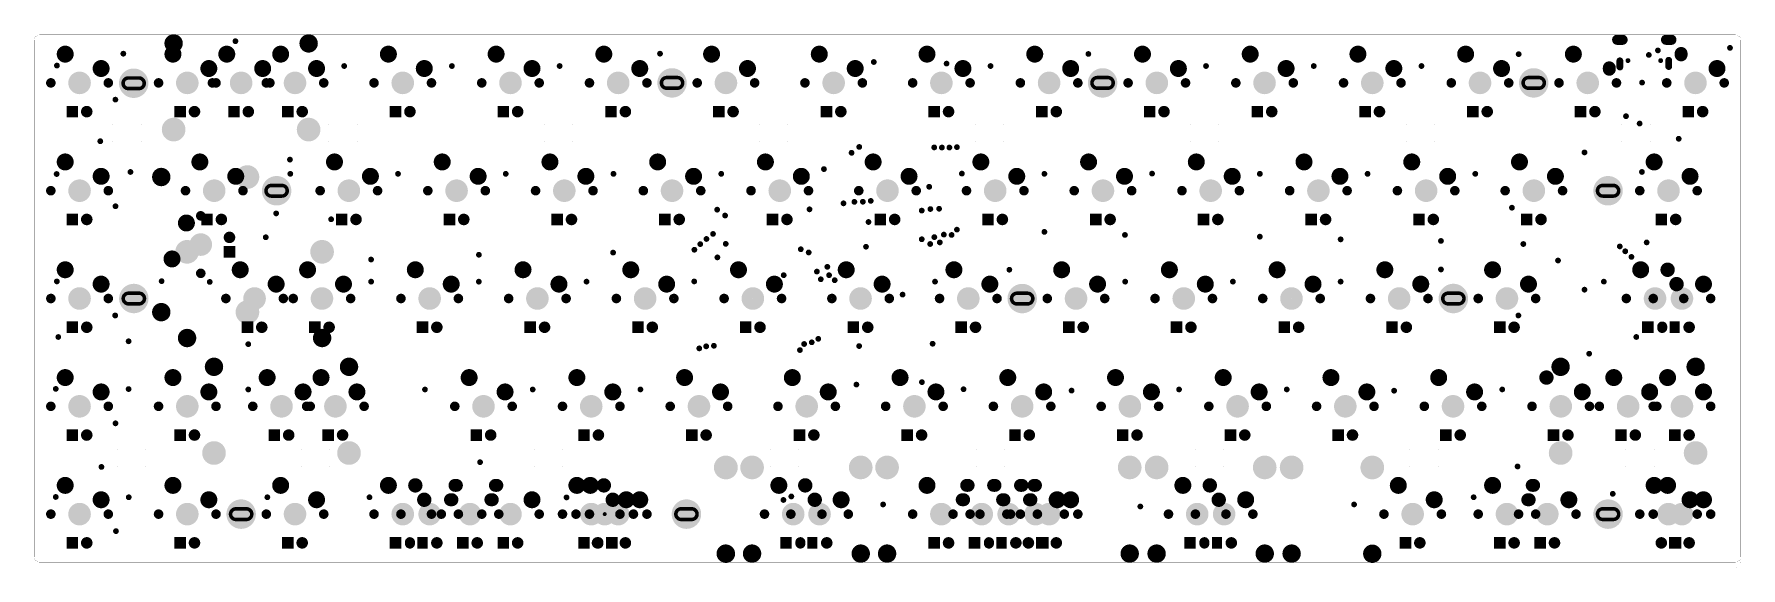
# Model space of a CAD drawing. Header units: millimetres. Extents: x 0 to 946, y 1720 to 4825.
# Drawn here: x 644.5 to 946.3, y 1720.4 to 1814.7 of the extents above.
import ezdxf

# ---------------------------------------------------------------- set-up
doc = ezdxf.new("R2010")
doc.units = ezdxf.units.MM
for name, color, linetype in [('BottomSolder', 6, 'Continuous'), ('KeepOutLayer', 6, 'Continuous'), ('PadHoleLayer', 156, 'Continuous'), ('ViaHoleLayer', 16, 'Continuous')]:
    doc.layers.add(name, color=color, linetype=linetype)

# ---------------------------------------------------------------- blocks, each defined once
blk = doc.blocks.new('MX1UP__1')
at = {"layer": 'BottomSolder'}
for points, const_width in [([(-1.78, 5.08, 1), (-0.76, 5.08, 1)], 1.02), ([(-5.5, 0, 1), (-4.66, 0, 1)], 0.85), ([(-1, 0, 1), (1, 0, 1)], 1.99), ([(4.66, 0, 1), (5.5, 0, 1)], 0.85), ([(-4.56, -2.54, 1), (-3.06, -2.54, 1)], 1.5), ([(1.79, -5.08, 1), (3.29, -5.08, 1)], 1.5)]:
    blk.add_lwpolyline(points, format="xyb", close=True, dxfattribs=dict(at, const_width=const_width))
blk.add_solid([(2.29, 6.1), (0.25, 6.1), (2.29, 4.06), (0.25, 4.06)], dxfattribs=at)
at = {"layer": 'PadHoleLayer'}
for points, const_width in [([(-1.47, 5.08, 1), (-1.07, 5.08, 1)], 0.4), ([(1.07, 5.08, 1), (1.47, 5.08, 1)], 0.4), ([(-5.5, 0, 1), (-4.66, 0, 1)], 0.85), ([(-1, 0, 1), (1, 0, 1)], 1.99), ([(4.66, 0, 1), (5.5, 0, 1)], 0.85), ([(-4.19, -2.54, 1), (-3.43, -2.54, 1)], 0.75), ([(2.16, -5.08, 1), (2.92, -5.08, 1)], 0.75)]:
    blk.add_lwpolyline(points, format="xyb", close=True, dxfattribs=dict(at, const_width=const_width))
blk = doc.blocks.new('MX1UP___2')
at = {"layer": 'BottomSolder'}
for points, const_width in [([(0.76, 5.08, 1), (1.78, 5.08, 1)], 1.02), ([(-5.5, 0, 1), (-4.66, 0, 1)], 0.85), ([(-1, 0, 1), (1, 0, 1)], 1.99), ([(4.66, 0, 1), (5.5, 0, 1)], 0.85), ([(-4.56, -2.54, 1), (-3.06, -2.54, 1)], 1.5), ([(1.79, -5.08, 1), (3.29, -5.08, 1)], 1.5)]:
    blk.add_lwpolyline(points, format="xyb", close=True, dxfattribs=dict(at, const_width=const_width))
blk.add_solid([(-0.25, 6.1), (-2.29, 6.1), (-0.25, 4.06), (-2.29, 4.06)], dxfattribs=at)
at = {"layer": 'PadHoleLayer'}
for points, const_width in [([(-1.47, 5.08, 1), (-1.07, 5.08, 1)], 0.4), ([(1.07, 5.08, 1), (1.47, 5.08, 1)], 0.4), ([(-5.5, 0, 1), (-4.66, 0, 1)], 0.85), ([(-1, 0, 1), (1, 0, 1)], 1.99), ([(4.66, 0, 1), (5.5, 0, 1)], 0.85), ([(-4.19, -2.54, 1), (-3.43, -2.54, 1)], 0.75), ([(2.16, -5.08, 1), (2.92, -5.08, 1)], 0.75)]:
    blk.add_lwpolyline(points, format="xyb", close=True, dxfattribs=dict(at, const_width=const_width))
blk = doc.blocks.new('RGB_WS2812B_75')
at = {"layer": 'PadHoleLayer'}
for points in [[(-2.5, 1.52), (-2.5, 1.52), (-2.5, 1.52), (-2.5, 1.52)], [(2.5, 1.52), (2.5, 1.52), (2.5, 1.52), (2.5, 1.52)], [(-2.5, -1.52), (-2.5, -1.52), (-2.5, -1.52), (-2.5, -1.52)], [(2.5, -1.52), (2.5, -1.52), (2.5, -1.52), (2.5, -1.52)]]:
    blk.add_lwpolyline(points, close=True, dxfattribs=at)
blk = doc.blocks.new('RGB_WS2812B_76')
at = {"layer": 'PadHoleLayer'}
for points in [[(-2.5, 1.52), (-2.5, 1.52), (-2.5, 1.52), (-2.5, 1.52)], [(2.5, 1.52), (2.5, 1.52), (2.5, 1.52), (2.5, 1.52)], [(-2.5, -1.52), (-2.5, -1.52), (-2.5, -1.52), (-2.5, -1.52)], [(2.5, -1.52), (2.5, -1.52), (2.5, -1.52), (2.5, -1.52)]]:
    blk.add_lwpolyline(points, close=True, dxfattribs=at)
blk = doc.blocks.new('RGB_WS2812B_77')
at = {"layer": 'PadHoleLayer'}
for points in [[(-2.5, 1.52), (-2.5, 1.52), (-2.5, 1.52), (-2.5, 1.52)], [(2.5, 1.52), (2.5, 1.52), (2.5, 1.52), (2.5, 1.52)], [(-2.5, -1.52), (-2.5, -1.52), (-2.5, -1.52), (-2.5, -1.52)], [(2.5, -1.52), (2.5, -1.52), (2.5, -1.52), (2.5, -1.52)]]:
    blk.add_lwpolyline(points, close=True, dxfattribs=at)
blk = doc.blocks.new('RGB_WS2812B_78')
at = {"layer": 'PadHoleLayer'}
for points in [[(-2.5, 1.52), (-2.5, 1.52), (-2.5, 1.52), (-2.5, 1.52)], [(2.5, 1.52), (2.5, 1.52), (2.5, 1.52), (2.5, 1.52)], [(-2.5, -1.52), (-2.5, -1.52), (-2.5, -1.52), (-2.5, -1.52)], [(2.5, -1.52), (2.5, -1.52), (2.5, -1.52), (2.5, -1.52)]]:
    blk.add_lwpolyline(points, close=True, dxfattribs=at)
blk = doc.blocks.new('RGB_WS2812B_79')
at = {"layer": 'PadHoleLayer'}
for points in [[(-2.5, 1.52), (-2.5, 1.52), (-2.5, 1.52), (-2.5, 1.52)], [(2.5, 1.52), (2.5, 1.52), (2.5, 1.52), (2.5, 1.52)], [(-2.5, -1.52), (-2.5, -1.52), (-2.5, -1.52), (-2.5, -1.52)], [(2.5, -1.52), (2.5, -1.52), (2.5, -1.52), (2.5, -1.52)]]:
    blk.add_lwpolyline(points, close=True, dxfattribs=at)
blk = doc.blocks.new('RGB_WS2812B_80')
at = {"layer": 'PadHoleLayer'}
for points in [[(-2.5, 1.52), (-2.5, 1.52), (-2.5, 1.52), (-2.5, 1.52)], [(2.5, 1.52), (2.5, 1.52), (2.5, 1.52), (2.5, 1.52)], [(-2.5, -1.52), (-2.5, -1.52), (-2.5, -1.52), (-2.5, -1.52)], [(2.5, -1.52), (2.5, -1.52), (2.5, -1.52), (2.5, -1.52)]]:
    blk.add_lwpolyline(points, close=True, dxfattribs=at)
blk = doc.blocks.new('RGB_WS2812B_81')
at = {"layer": 'PadHoleLayer'}
for points in [[(-2.5, 1.52), (-2.5, 1.52), (-2.5, 1.52), (-2.5, 1.52)], [(2.5, 1.52), (2.5, 1.52), (2.5, 1.52), (2.5, 1.52)], [(-2.5, -1.52), (-2.5, -1.52), (-2.5, -1.52), (-2.5, -1.52)], [(2.5, -1.52), (2.5, -1.52), (2.5, -1.52), (2.5, -1.52)]]:
    blk.add_lwpolyline(points, close=True, dxfattribs=at)
blk = doc.blocks.new('RGB_WS2812B_82')
at = {"layer": 'PadHoleLayer'}
for points in [[(-2.5, 1.52), (-2.5, 1.52), (-2.5, 1.52), (-2.5, 1.52)], [(2.5, 1.52), (2.5, 1.52), (2.5, 1.52), (2.5, 1.52)], [(-2.5, -1.52), (-2.5, -1.52), (-2.5, -1.52), (-2.5, -1.52)], [(2.5, -1.52), (2.5, -1.52), (2.5, -1.52), (2.5, -1.52)]]:
    blk.add_lwpolyline(points, close=True, dxfattribs=at)
blk = doc.blocks.new('RGB_WS2812B_83')
at = {"layer": 'PadHoleLayer'}
for points in [[(-2.5, 1.52), (-2.5, 1.52), (-2.5, 1.52), (-2.5, 1.52)], [(2.5, 1.52), (2.5, 1.52), (2.5, 1.52), (2.5, 1.52)], [(-2.5, -1.52), (-2.5, -1.52), (-2.5, -1.52), (-2.5, -1.52)], [(2.5, -1.52), (2.5, -1.52), (2.5, -1.52), (2.5, -1.52)]]:
    blk.add_lwpolyline(points, close=True, dxfattribs=at)
blk = doc.blocks.new('RGB_WS2812B_84')
at = {"layer": 'PadHoleLayer'}
for points in [[(-2.5, 1.52), (-2.5, 1.52), (-2.5, 1.52), (-2.5, 1.52)], [(2.5, 1.52), (2.5, 1.52), (2.5, 1.52), (2.5, 1.52)], [(-2.5, -1.52), (-2.5, -1.52), (-2.5, -1.52), (-2.5, -1.52)], [(2.5, -1.52), (2.5, -1.52), (2.5, -1.52), (2.5, -1.52)]]:
    blk.add_lwpolyline(points, close=True, dxfattribs=at)
blk = doc.blocks.new('RGB_WS2812B_85')
at = {"layer": 'PadHoleLayer'}
for points in [[(-2.5, 1.52), (-2.5, 1.52), (-2.5, 1.52), (-2.5, 1.52)], [(2.5, 1.52), (2.5, 1.52), (2.5, 1.52), (2.5, 1.52)], [(-2.5, -1.52), (-2.5, -1.52), (-2.5, -1.52), (-2.5, -1.52)], [(2.5, -1.52), (2.5, -1.52), (2.5, -1.52), (2.5, -1.52)]]:
    blk.add_lwpolyline(points, close=True, dxfattribs=at)
blk = doc.blocks.new('RGB_WS2812B_86')
at = {"layer": 'PadHoleLayer'}
for points in [[(-2.5, 1.52), (-2.5, 1.52), (-2.5, 1.52), (-2.5, 1.52)], [(2.5, 1.52), (2.5, 1.52), (2.5, 1.52), (2.5, 1.52)], [(-2.5, -1.52), (-2.5, -1.52), (-2.5, -1.52), (-2.5, -1.52)], [(2.5, -1.52), (2.5, -1.52), (2.5, -1.52), (2.5, -1.52)]]:
    blk.add_lwpolyline(points, close=True, dxfattribs=at)
blk = doc.blocks.new('RGB_WS2812B_87')
at = {"layer": 'PadHoleLayer'}
for points in [[(-2.5, 1.52), (-2.5, 1.52), (-2.5, 1.52), (-2.5, 1.52)], [(2.5, 1.52), (2.5, 1.52), (2.5, 1.52), (2.5, 1.52)], [(-2.5, -1.52), (-2.5, -1.52), (-2.5, -1.52), (-2.5, -1.52)], [(2.5, -1.52), (2.5, -1.52), (2.5, -1.52), (2.5, -1.52)]]:
    blk.add_lwpolyline(points, close=True, dxfattribs=at)
blk = doc.blocks.new('RGB_WS2812B_88')
at = {"layer": 'PadHoleLayer'}
for points in [[(-2.5, 1.52), (-2.5, 1.52), (-2.5, 1.52), (-2.5, 1.52)], [(2.5, 1.52), (2.5, 1.52), (2.5, 1.52), (2.5, 1.52)], [(-2.5, -1.52), (-2.5, -1.52), (-2.5, -1.52), (-2.5, -1.52)], [(2.5, -1.52), (2.5, -1.52), (2.5, -1.52), (2.5, -1.52)]]:
    blk.add_lwpolyline(points, close=True, dxfattribs=at)
blk = doc.blocks.new('RGB_WS2812B_89')
at = {"layer": 'PadHoleLayer'}
for points in [[(-2.5, 1.52), (-2.5, 1.52), (-2.5, 1.52), (-2.5, 1.52)], [(2.5, 1.52), (2.5, 1.52), (2.5, 1.52), (2.5, 1.52)], [(-2.5, -1.52), (-2.5, -1.52), (-2.5, -1.52), (-2.5, -1.52)], [(2.5, -1.52), (2.5, -1.52), (2.5, -1.52), (2.5, -1.52)]]:
    blk.add_lwpolyline(points, close=True, dxfattribs=at)
blk = doc.blocks.new('RGB_WS2812B_90')
at = {"layer": 'PadHoleLayer'}
for points in [[(-2.5, 1.52), (-2.5, 1.52), (-2.5, 1.52), (-2.5, 1.52)], [(2.5, 1.52), (2.5, 1.52), (2.5, 1.52), (2.5, 1.52)], [(-2.5, -1.52), (-2.5, -1.52), (-2.5, -1.52), (-2.5, -1.52)], [(2.5, -1.52), (2.5, -1.52), (2.5, -1.52), (2.5, -1.52)]]:
    blk.add_lwpolyline(points, close=True, dxfattribs=at)
blk = doc.blocks.new('7X____91')
at = {"layer": 'BottomSolder'}
for points, const_width in [([(-58.2, 8.24, 1), (-56.1, 8.24, 1)], 2.09), ([(56.1, 8.24, 1), (58.2, 8.24, 1)], 2.09), ([(-57.96, -7, 1), (-56.34, -7, 1)], 1.63), ([(56.34, -7, 1), (57.96, -7, 1)], 1.63)]:
    blk.add_lwpolyline(points, format="xyb", close=True, dxfattribs=dict(at, const_width=const_width))
at = {"layer": 'PadHoleLayer'}
for points, const_width in [([(-58.14, 8.24, 1), (-56.16, 8.24, 1)], 1.99), ([(56.16, 8.24, 1), (58.14, 8.24, 1)], 1.99), ([(-57.91, -7, 1), (-56.39, -7, 1)], 1.52), ([(56.39, -7, 1), (57.91, -7, 1)], 1.52)]:
    blk.add_lwpolyline(points, format="xyb", close=True, dxfattribs=dict(at, const_width=const_width))
blk = doc.blocks.new('2X____92')
at = {"layer": 'BottomSolder'}
for points, const_width in [([(-12.75, 6.98, 1), (-11.13, 6.98, 1)], 1.63), ([(11.13, 6.98, 1), (12.75, 6.98, 1)], 1.63), ([(-12.98, -8.25, 1), (-10.89, -8.25, 1)], 2.09), ([(10.89, -8.25, 1), (12.98, -8.25, 1)], 2.09)]:
    blk.add_lwpolyline(points, format="xyb", close=True, dxfattribs=dict(at, const_width=const_width))
at = {"layer": 'PadHoleLayer'}
for points, const_width in [([(-12.7, 6.98, 1), (-11.18, 6.98, 1)], 1.52), ([(11.18, 6.98, 1), (12.7, 6.98, 1)], 1.52), ([(-12.93, -8.25, 1), (-10.94, -8.25, 1)], 1.99), ([(10.94, -8.25, 1), (12.93, -8.25, 1)], 1.99)]:
    blk.add_lwpolyline(points, format="xyb", close=True, dxfattribs=dict(at, const_width=const_width))
blk = doc.blocks.new('2X____93')
at = {"layer": 'BottomSolder'}
for points, const_width in [([(-12.75, 6.98, 1), (-11.13, 6.98, 1)], 1.63), ([(11.13, 6.98, 1), (12.75, 6.98, 1)], 1.63), ([(-12.98, -8.25, 1), (-10.89, -8.25, 1)], 2.09), ([(10.89, -8.25, 1), (12.98, -8.25, 1)], 2.09)]:
    blk.add_lwpolyline(points, format="xyb", close=True, dxfattribs=dict(at, const_width=const_width))
at = {"layer": 'PadHoleLayer'}
for points, const_width in [([(-12.7, 6.98, 1), (-11.18, 6.98, 1)], 1.52), ([(11.18, 6.98, 1), (12.7, 6.98, 1)], 1.52), ([(-12.93, -8.25, 1), (-10.94, -8.25, 1)], 1.99), ([(10.94, -8.25, 1), (12.93, -8.25, 1)], 1.99)]:
    blk.add_lwpolyline(points, format="xyb", close=True, dxfattribs=dict(at, const_width=const_width))
blk = doc.blocks.new('2X____94')
at = {"layer": 'BottomSolder'}
for points, const_width in [([(-12.75, 6.98, 1), (-11.13, 6.98, 1)], 1.63), ([(11.13, 6.98, 1), (12.75, 6.98, 1)], 1.63), ([(-12.98, -8.25, 1), (-10.89, -8.25, 1)], 2.09), ([(10.89, -8.25, 1), (12.98, -8.25, 1)], 2.09)]:
    blk.add_lwpolyline(points, format="xyb", close=True, dxfattribs=dict(at, const_width=const_width))
at = {"layer": 'PadHoleLayer'}
for points, const_width in [([(-12.7, 6.98, 1), (-11.18, 6.98, 1)], 1.52), ([(11.18, 6.98, 1), (12.7, 6.98, 1)], 1.52), ([(-12.93, -8.25, 1), (-10.94, -8.25, 1)], 1.99), ([(10.94, -8.25, 1), (12.93, -8.25, 1)], 1.99)]:
    blk.add_lwpolyline(points, format="xyb", close=True, dxfattribs=dict(at, const_width=const_width))
blk = doc.blocks.new('2X____95')
at = {"layer": 'BottomSolder'}
for points, const_width in [([(-12.75, 6.98, 1), (-11.13, 6.98, 1)], 1.63), ([(11.13, 6.98, 1), (12.75, 6.98, 1)], 1.63), ([(-12.98, -8.25, 1), (-10.89, -8.25, 1)], 2.09), ([(10.89, -8.25, 1), (12.98, -8.25, 1)], 2.09)]:
    blk.add_lwpolyline(points, format="xyb", close=True, dxfattribs=dict(at, const_width=const_width))
at = {"layer": 'PadHoleLayer'}
for points, const_width in [([(-12.7, 6.98, 1), (-11.18, 6.98, 1)], 1.52), ([(11.18, 6.98, 1), (12.7, 6.98, 1)], 1.52), ([(-12.93, -8.25, 1), (-10.94, -8.25, 1)], 1.99), ([(10.94, -8.25, 1), (12.93, -8.25, 1)], 1.99)]:
    blk.add_lwpolyline(points, format="xyb", close=True, dxfattribs=dict(at, const_width=const_width))
blk = doc.blocks.new('2X____96')
at = {"layer": 'BottomSolder'}
for points, const_width in [([(-12.75, 6.98, 1), (-11.13, 6.98, 1)], 1.63), ([(11.13, 6.98, 1), (12.75, 6.98, 1)], 1.63), ([(-12.98, -8.25, 1), (-10.89, -8.25, 1)], 2.09), ([(10.89, -8.25, 1), (12.98, -8.25, 1)], 2.09)]:
    blk.add_lwpolyline(points, format="xyb", close=True, dxfattribs=dict(at, const_width=const_width))
at = {"layer": 'PadHoleLayer'}
for points, const_width in [([(-12.7, 6.98, 1), (-11.18, 6.98, 1)], 1.52), ([(11.18, 6.98, 1), (12.7, 6.98, 1)], 1.52), ([(-12.93, -8.25, 1), (-10.94, -8.25, 1)], 1.99), ([(10.94, -8.25, 1), (12.93, -8.25, 1)], 1.99)]:
    blk.add_lwpolyline(points, format="xyb", close=True, dxfattribs=dict(at, const_width=const_width))
blk = doc.blocks.new('2X____97')
at = {"layer": 'BottomSolder'}
for points, const_width in [([(-12.75, 6.98, 1), (-11.13, 6.98, 1)], 1.63), ([(11.13, 6.98, 1), (12.75, 6.98, 1)], 1.63), ([(-12.98, -8.25, 1), (-10.89, -8.25, 1)], 2.09), ([(10.89, -8.25, 1), (12.98, -8.25, 1)], 2.09)]:
    blk.add_lwpolyline(points, format="xyb", close=True, dxfattribs=dict(at, const_width=const_width))
at = {"layer": 'PadHoleLayer'}
for points, const_width in [([(-12.7, 6.98, 1), (-11.18, 6.98, 1)], 1.52), ([(11.18, 6.98, 1), (12.7, 6.98, 1)], 1.52), ([(-12.93, -8.25, 1), (-10.94, -8.25, 1)], 1.99), ([(10.94, -8.25, 1), (12.93, -8.25, 1)], 1.99)]:
    blk.add_lwpolyline(points, format="xyb", close=True, dxfattribs=dict(at, const_width=const_width))
blk = doc.blocks.new('2X____98')
at = {"layer": 'BottomSolder'}
for points, const_width in [([(-12.75, 6.98, 1), (-11.13, 6.98, 1)], 1.63), ([(11.13, 6.98, 1), (12.75, 6.98, 1)], 1.63), ([(-12.98, -8.25, 1), (-10.89, -8.25, 1)], 2.09), ([(10.89, -8.25, 1), (12.98, -8.25, 1)], 2.09)]:
    blk.add_lwpolyline(points, format="xyb", close=True, dxfattribs=dict(at, const_width=const_width))
at = {"layer": 'PadHoleLayer'}
for points, const_width in [([(-12.7, 6.98, 1), (-11.18, 6.98, 1)], 1.52), ([(11.18, 6.98, 1), (12.7, 6.98, 1)], 1.52), ([(-12.93, -8.25, 1), (-10.94, -8.25, 1)], 1.99), ([(10.94, -8.25, 1), (12.93, -8.25, 1)], 1.99)]:
    blk.add_lwpolyline(points, format="xyb", close=True, dxfattribs=dict(at, const_width=const_width))
blk = doc.blocks.new('2X____99')
at = {"layer": 'BottomSolder'}
for points, const_width in [([(-12.75, 6.98, 1), (-11.13, 6.98, 1)], 1.63), ([(11.13, 6.98, 1), (12.75, 6.98, 1)], 1.63), ([(-12.98, -8.25, 1), (-10.89, -8.25, 1)], 2.09), ([(10.89, -8.25, 1), (12.98, -8.25, 1)], 2.09)]:
    blk.add_lwpolyline(points, format="xyb", close=True, dxfattribs=dict(at, const_width=const_width))
at = {"layer": 'PadHoleLayer'}
for points, const_width in [([(-12.7, 6.98, 1), (-11.18, 6.98, 1)], 1.52), ([(11.18, 6.98, 1), (12.7, 6.98, 1)], 1.52), ([(-12.93, -8.25, 1), (-10.94, -8.25, 1)], 1.99), ([(10.94, -8.25, 1), (12.93, -8.25, 1)], 1.99)]:
    blk.add_lwpolyline(points, format="xyb", close=True, dxfattribs=dict(at, const_width=const_width))
blk = doc.blocks.new('2X____100')
at = {"layer": 'BottomSolder'}
for points, const_width in [([(-12.75, 6.98, 1), (-11.13, 6.98, 1)], 1.63), ([(11.13, 6.98, 1), (12.75, 6.98, 1)], 1.63), ([(-12.98, -8.25, 1), (-10.89, -8.25, 1)], 2.09), ([(10.89, -8.25, 1), (12.98, -8.25, 1)], 2.09)]:
    blk.add_lwpolyline(points, format="xyb", close=True, dxfattribs=dict(at, const_width=const_width))
at = {"layer": 'PadHoleLayer'}
for points, const_width in [([(-12.7, 6.98, 1), (-11.18, 6.98, 1)], 1.52), ([(11.18, 6.98, 1), (12.7, 6.98, 1)], 1.52), ([(-12.93, -8.25, 1), (-10.94, -8.25, 1)], 1.99), ([(10.94, -8.25, 1), (12.93, -8.25, 1)], 1.99)]:
    blk.add_lwpolyline(points, format="xyb", close=True, dxfattribs=dict(at, const_width=const_width))
blk = doc.blocks.new('TYPE_C_2_115')
at = {"layer": 'BottomSolder'}
for points, const_width in [([(-3.85, 1.55), (-4.79, 1.55)], 1.8), ([(4.79, 1.55), (3.85, 1.55)], 1.8), ([(-4.32, -2.17), (-4.32, -3.27)], 1.2), ([(4.32, -2.08), (4.32, -3.18)], 1.2)]:
    blk.add_lwpolyline(points, dxfattribs=dict(at, const_width=const_width))
for points, const_width in [([(-5.24, 1.55, 1), (-4.34, 1.55, 1)], 0.902), ([(-4.3, 1.55, 1), (-3.4, 1.55, 1)], 0.902), ([(3.4, 1.55, 1), (4.3, 1.55, 1)], 0.902), ([(4.34, 1.55, 1), (5.24, 1.55, 1)], 0.902), ([(-4.62, -2.17, 1), (-4.02, -2.17, 1)], 0.602), ([(-4.62, -3.27, 1), (-4.02, -3.27, 1)], 0.602), ([(-3.1, -2.13, 1), (-2.67, -2.13, 1)], 0.427), ([(2.68, -2.13, 1), (3.11, -2.13, 1)], 0.427), ([(4.02, -2.08, 1), (4.62, -2.08, 1)], 0.602), ([(4.02, -3.18, 1), (4.62, -3.18, 1)], 0.602)]:
    blk.add_lwpolyline(points, format="xyb", close=True, dxfattribs=dict(at, const_width=const_width))
at = {"layer": 'PadHoleLayer'}
for points, const_width in [([(-4.54, 1.33), (-4.54, 1.78, -1), (-4.09, 1.78), (-4.09, 1.33, -1)], 0.15), ([(4.09, 1.33), (4.09, 1.78, -1), (4.54, 1.78), (4.54, 1.33, -1)], 0.15), ([(-4.54, -3.19), (-4.54, -2.24, -1), (-4.09, -2.24), (-4.09, -3.19, -1)], 0.15), ([(-3.05, -2.13, 1), (-2.72, -2.13, 1)], 0.325), ([(2.73, -2.13, 1), (3.06, -2.13, 1)], 0.325), ([(4.09, -3.1), (4.09, -2.15, -1), (4.54, -2.15), (4.54, -3.1, -1)], 0.15)]:
    blk.add_lwpolyline(points, format="xyb", close=True, dxfattribs=dict(at, const_width=const_width))
blk = doc.blocks.new('MX1UP__117')
at = {"layer": 'BottomSolder'}
for points, const_width in [([(-1.78, 5.08, 1), (-0.76, 5.08, 1)], 1.02), ([(-5.5, 0, 1), (-4.66, 0, 1)], 0.85), ([(-1, 0, 1), (1, 0, 1)], 1.99), ([(4.66, 0, 1), (5.5, 0, 1)], 0.85), ([(-4.56, -2.54, 1), (-3.06, -2.54, 1)], 1.5), ([(1.79, -5.08, 1), (3.29, -5.08, 1)], 1.5)]:
    blk.add_lwpolyline(points, format="xyb", close=True, dxfattribs=dict(at, const_width=const_width))
blk.add_solid([(2.29, 6.1), (0.25, 6.1), (2.29, 4.06), (0.25, 4.06)], dxfattribs=at)
at = {"layer": 'PadHoleLayer'}
for points, const_width in [([(-1.47, 5.08, 1), (-1.07, 5.08, 1)], 0.4), ([(1.07, 5.08, 1), (1.47, 5.08, 1)], 0.4), ([(-5.5, 0, 1), (-4.66, 0, 1)], 0.85), ([(-1, 0, 1), (1, 0, 1)], 1.99), ([(4.66, 0, 1), (5.5, 0, 1)], 0.85), ([(-4.19, -2.54, 1), (-3.43, -2.54, 1)], 0.75), ([(2.16, -5.08, 1), (2.92, -5.08, 1)], 0.75)]:
    blk.add_lwpolyline(points, format="xyb", close=True, dxfattribs=dict(at, const_width=const_width))
blk = doc.blocks.new('MX1UP__118')
at = {"layer": 'BottomSolder'}
for points, const_width in [([(-1.78, 5.08, 1), (-0.76, 5.08, 1)], 1.02), ([(-5.5, 0, 1), (-4.66, 0, 1)], 0.85), ([(-1, 0, 1), (1, 0, 1)], 1.99), ([(4.66, 0, 1), (5.5, 0, 1)], 0.85), ([(-4.56, -2.54, 1), (-3.06, -2.54, 1)], 1.5), ([(1.79, -5.08, 1), (3.29, -5.08, 1)], 1.5)]:
    blk.add_lwpolyline(points, format="xyb", close=True, dxfattribs=dict(at, const_width=const_width))
blk.add_solid([(2.29, 6.1), (0.25, 6.1), (2.29, 4.06), (0.25, 4.06)], dxfattribs=at)
at = {"layer": 'PadHoleLayer'}
for points, const_width in [([(-1.47, 5.08, 1), (-1.07, 5.08, 1)], 0.4), ([(1.07, 5.08, 1), (1.47, 5.08, 1)], 0.4), ([(-5.5, 0, 1), (-4.66, 0, 1)], 0.85), ([(-1, 0, 1), (1, 0, 1)], 1.99), ([(4.66, 0, 1), (5.5, 0, 1)], 0.85), ([(-4.19, -2.54, 1), (-3.43, -2.54, 1)], 0.75), ([(2.16, -5.08, 1), (2.92, -5.08, 1)], 0.75)]:
    blk.add_lwpolyline(points, format="xyb", close=True, dxfattribs=dict(at, const_width=const_width))
blk = doc.blocks.new('MX1UP__119')
at = {"layer": 'BottomSolder'}
for points, const_width in [([(-1.78, 5.08, 1), (-0.76, 5.08, 1)], 1.02), ([(-5.5, 0, 1), (-4.66, 0, 1)], 0.85), ([(-1, 0, 1), (1, 0, 1)], 1.99), ([(4.66, 0, 1), (5.5, 0, 1)], 0.85), ([(-4.56, -2.54, 1), (-3.06, -2.54, 1)], 1.5), ([(1.79, -5.08, 1), (3.29, -5.08, 1)], 1.5)]:
    blk.add_lwpolyline(points, format="xyb", close=True, dxfattribs=dict(at, const_width=const_width))
blk.add_solid([(2.29, 6.1), (0.25, 6.1), (2.29, 4.06), (0.25, 4.06)], dxfattribs=at)
at = {"layer": 'PadHoleLayer'}
for points, const_width in [([(-1.47, 5.08, 1), (-1.07, 5.08, 1)], 0.4), ([(1.07, 5.08, 1), (1.47, 5.08, 1)], 0.4), ([(-5.5, 0, 1), (-4.66, 0, 1)], 0.85), ([(-1, 0, 1), (1, 0, 1)], 1.99), ([(4.66, 0, 1), (5.5, 0, 1)], 0.85), ([(-4.19, -2.54, 1), (-3.43, -2.54, 1)], 0.75), ([(2.16, -5.08, 1), (2.92, -5.08, 1)], 0.75)]:
    blk.add_lwpolyline(points, format="xyb", close=True, dxfattribs=dict(at, const_width=const_width))
blk = doc.blocks.new('MX1UP__120')
at = {"layer": 'BottomSolder'}
for points, const_width in [([(-1.78, 5.08, 1), (-0.76, 5.08, 1)], 1.02), ([(-5.5, 0, 1), (-4.66, 0, 1)], 0.85), ([(-1, 0, 1), (1, 0, 1)], 1.99), ([(4.66, 0, 1), (5.5, 0, 1)], 0.85), ([(-4.56, -2.54, 1), (-3.06, -2.54, 1)], 1.5), ([(1.79, -5.08, 1), (3.29, -5.08, 1)], 1.5)]:
    blk.add_lwpolyline(points, format="xyb", close=True, dxfattribs=dict(at, const_width=const_width))
blk.add_solid([(2.29, 6.1), (0.25, 6.1), (2.29, 4.06), (0.25, 4.06)], dxfattribs=at)
at = {"layer": 'PadHoleLayer'}
for points, const_width in [([(-1.47, 5.08, 1), (-1.07, 5.08, 1)], 0.4), ([(1.07, 5.08, 1), (1.47, 5.08, 1)], 0.4), ([(-5.5, 0, 1), (-4.66, 0, 1)], 0.85), ([(-1, 0, 1), (1, 0, 1)], 1.99), ([(4.66, 0, 1), (5.5, 0, 1)], 0.85), ([(-4.19, -2.54, 1), (-3.43, -2.54, 1)], 0.75), ([(2.16, -5.08, 1), (2.92, -5.08, 1)], 0.75)]:
    blk.add_lwpolyline(points, format="xyb", close=True, dxfattribs=dict(at, const_width=const_width))
blk = doc.blocks.new('MX1UP__121')
at = {"layer": 'BottomSolder'}
for points, const_width in [([(-1.78, 5.08, 1), (-0.76, 5.08, 1)], 1.02), ([(-5.5, 0, 1), (-4.66, 0, 1)], 0.85), ([(-1, 0, 1), (1, 0, 1)], 1.99), ([(4.66, 0, 1), (5.5, 0, 1)], 0.85), ([(-4.56, -2.54, 1), (-3.06, -2.54, 1)], 1.5), ([(1.79, -5.08, 1), (3.29, -5.08, 1)], 1.5)]:
    blk.add_lwpolyline(points, format="xyb", close=True, dxfattribs=dict(at, const_width=const_width))
blk.add_solid([(2.29, 6.1), (0.25, 6.1), (2.29, 4.06), (0.25, 4.06)], dxfattribs=at)
at = {"layer": 'PadHoleLayer'}
for points, const_width in [([(-1.47, 5.08, 1), (-1.07, 5.08, 1)], 0.4), ([(1.07, 5.08, 1), (1.47, 5.08, 1)], 0.4), ([(-5.5, 0, 1), (-4.66, 0, 1)], 0.85), ([(-1, 0, 1), (1, 0, 1)], 1.99), ([(4.66, 0, 1), (5.5, 0, 1)], 0.85), ([(-4.19, -2.54, 1), (-3.43, -2.54, 1)], 0.75), ([(2.16, -5.08, 1), (2.92, -5.08, 1)], 0.75)]:
    blk.add_lwpolyline(points, format="xyb", close=True, dxfattribs=dict(at, const_width=const_width))
blk = doc.blocks.new('MX1UP__122')
at = {"layer": 'BottomSolder'}
for points, const_width in [([(-1.78, 5.08, 1), (-0.76, 5.08, 1)], 1.02), ([(-5.5, 0, 1), (-4.66, 0, 1)], 0.85), ([(-1, 0, 1), (1, 0, 1)], 1.99), ([(4.66, 0, 1), (5.5, 0, 1)], 0.85), ([(-4.56, -2.54, 1), (-3.06, -2.54, 1)], 1.5), ([(1.79, -5.08, 1), (3.29, -5.08, 1)], 1.5)]:
    blk.add_lwpolyline(points, format="xyb", close=True, dxfattribs=dict(at, const_width=const_width))
blk.add_solid([(2.29, 6.1), (0.25, 6.1), (2.29, 4.06), (0.25, 4.06)], dxfattribs=at)
at = {"layer": 'PadHoleLayer'}
for points, const_width in [([(-1.47, 5.08, 1), (-1.07, 5.08, 1)], 0.4), ([(1.07, 5.08, 1), (1.47, 5.08, 1)], 0.4), ([(-5.5, 0, 1), (-4.66, 0, 1)], 0.85), ([(-1, 0, 1), (1, 0, 1)], 1.99), ([(4.66, 0, 1), (5.5, 0, 1)], 0.85), ([(-4.19, -2.54, 1), (-3.43, -2.54, 1)], 0.75), ([(2.16, -5.08, 1), (2.92, -5.08, 1)], 0.75)]:
    blk.add_lwpolyline(points, format="xyb", close=True, dxfattribs=dict(at, const_width=const_width))
blk = doc.blocks.new('MX1UP__123')
at = {"layer": 'BottomSolder'}
for points, const_width in [([(-1.78, 5.08, 1), (-0.76, 5.08, 1)], 1.02), ([(-5.5, 0, 1), (-4.66, 0, 1)], 0.85), ([(-1, 0, 1), (1, 0, 1)], 1.99), ([(4.66, 0, 1), (5.5, 0, 1)], 0.85), ([(-4.38, -2.41, 1), (-3.24, -2.41, 1)], 1.14), ([(-4.38, -2.67, 1), (-3.24, -2.67, 1)], 1.14), ([(1.79, -5.08, 1), (3.29, -5.08, 1)], 1.5)]:
    blk.add_lwpolyline(points, format="xyb", close=True, dxfattribs=dict(at, const_width=const_width))
at = {"layer": 'BottomSolder', "const_width": 2.29}
blk.add_lwpolyline([(-3.81, -2.41), (-3.81, -2.67)], dxfattribs=at)
at = {"layer": 'BottomSolder'}
blk.add_solid([(2.29, 6.1), (0.25, 6.1), (2.29, 4.06), (0.25, 4.06)], dxfattribs=at)
at = {"layer": 'PadHoleLayer'}
for points, const_width in [([(-1.47, 5.08, 1), (-1.07, 5.08, 1)], 0.4), ([(1.07, 5.08, 1), (1.47, 5.08, 1)], 0.4), ([(-5.5, 0, 1), (-4.66, 0, 1)], 0.85), ([(-1, 0, 1), (1, 0, 1)], 1.99), ([(4.66, 0, 1), (5.5, 0, 1)], 0.85), ([(-4.19, -2.54, 1), (-3.43, -2.54, 1)], 0.75), ([(2.16, -5.08, 1), (2.92, -5.08, 1)], 0.75)]:
    blk.add_lwpolyline(points, format="xyb", close=True, dxfattribs=dict(at, const_width=const_width))
blk = doc.blocks.new('MX1UP__124')
at = {"layer": 'BottomSolder'}
for points, const_width in [([(-1.78, 5.08, 1), (-0.76, 5.08, 1)], 1.02), ([(-5.5, 0, 1), (-4.66, 0, 1)], 0.85), ([(-1, 0, 1), (1, 0, 1)], 1.99), ([(4.66, 0, 1), (5.5, 0, 1)], 0.85), ([(-4.56, -2.54, 1), (-3.06, -2.54, 1)], 1.5), ([(1.79, -5.08, 1), (3.29, -5.08, 1)], 1.5)]:
    blk.add_lwpolyline(points, format="xyb", close=True, dxfattribs=dict(at, const_width=const_width))
blk.add_solid([(2.29, 6.1), (0.25, 6.1), (2.29, 4.06), (0.25, 4.06)], dxfattribs=at)
at = {"layer": 'PadHoleLayer'}
for points, const_width in [([(-1.47, 5.08, 1), (-1.07, 5.08, 1)], 0.4), ([(1.07, 5.08, 1), (1.47, 5.08, 1)], 0.4), ([(-5.5, 0, 1), (-4.66, 0, 1)], 0.85), ([(-1, 0, 1), (1, 0, 1)], 1.99), ([(4.66, 0, 1), (5.5, 0, 1)], 0.85), ([(-4.19, -2.54, 1), (-3.43, -2.54, 1)], 0.75), ([(2.16, -5.08, 1), (2.92, -5.08, 1)], 0.75)]:
    blk.add_lwpolyline(points, format="xyb", close=True, dxfattribs=dict(at, const_width=const_width))
blk = doc.blocks.new('MX1UP__125')
at = {"layer": 'BottomSolder'}
for points, const_width in [([(-1.78, 5.08, 1), (-0.76, 5.08, 1)], 1.02), ([(-5.5, 0, 1), (-4.66, 0, 1)], 0.85), ([(-1, 0, 1), (1, 0, 1)], 1.99), ([(4.66, 0, 1), (5.5, 0, 1)], 0.85), ([(-4.56, -2.54, 1), (-3.06, -2.54, 1)], 1.5), ([(1.79, -5.08, 1), (3.29, -5.08, 1)], 1.5)]:
    blk.add_lwpolyline(points, format="xyb", close=True, dxfattribs=dict(at, const_width=const_width))
blk.add_solid([(2.29, 6.1), (0.25, 6.1), (2.29, 4.06), (0.25, 4.06)], dxfattribs=at)
at = {"layer": 'PadHoleLayer'}
for points, const_width in [([(-1.47, 5.08, 1), (-1.07, 5.08, 1)], 0.4), ([(1.07, 5.08, 1), (1.47, 5.08, 1)], 0.4), ([(-5.5, 0, 1), (-4.66, 0, 1)], 0.85), ([(-1, 0, 1), (1, 0, 1)], 1.99), ([(4.66, 0, 1), (5.5, 0, 1)], 0.85), ([(-4.19, -2.54, 1), (-3.43, -2.54, 1)], 0.75), ([(2.16, -5.08, 1), (2.92, -5.08, 1)], 0.75)]:
    blk.add_lwpolyline(points, format="xyb", close=True, dxfattribs=dict(at, const_width=const_width))
blk = doc.blocks.new('MX1UP__126')
at = {"layer": 'BottomSolder'}
for points, const_width in [([(-1.78, 5.08, 1), (-0.76, 5.08, 1)], 1.02), ([(-5.5, 0, 1), (-4.66, 0, 1)], 0.85), ([(-1, 0, 1), (1, 0, 1)], 1.99), ([(4.66, 0, 1), (5.5, 0, 1)], 0.85), ([(-4.56, -2.54, 1), (-3.06, -2.54, 1)], 1.5), ([(1.79, -5.08, 1), (3.29, -5.08, 1)], 1.5)]:
    blk.add_lwpolyline(points, format="xyb", close=True, dxfattribs=dict(at, const_width=const_width))
blk.add_solid([(2.29, 6.1), (0.25, 6.1), (2.29, 4.06), (0.25, 4.06)], dxfattribs=at)
at = {"layer": 'PadHoleLayer'}
for points, const_width in [([(-1.47, 5.08, 1), (-1.07, 5.08, 1)], 0.4), ([(1.07, 5.08, 1), (1.47, 5.08, 1)], 0.4), ([(-5.5, 0, 1), (-4.66, 0, 1)], 0.85), ([(-1, 0, 1), (1, 0, 1)], 1.99), ([(4.66, 0, 1), (5.5, 0, 1)], 0.85), ([(-4.19, -2.54, 1), (-3.43, -2.54, 1)], 0.75), ([(2.16, -5.08, 1), (2.92, -5.08, 1)], 0.75)]:
    blk.add_lwpolyline(points, format="xyb", close=True, dxfattribs=dict(at, const_width=const_width))
blk = doc.blocks.new('MX1UP__127')
at = {"layer": 'BottomSolder'}
for points, const_width in [([(-1.78, 5.08, 1), (-0.76, 5.08, 1)], 1.02), ([(-5.5, 0, 1), (-4.66, 0, 1)], 0.85), ([(-1, 0, 1), (1, 0, 1)], 1.99), ([(4.66, 0, 1), (5.5, 0, 1)], 0.85), ([(-4.56, -2.54, 1), (-3.06, -2.54, 1)], 1.5), ([(1.79, -5.08, 1), (3.29, -5.08, 1)], 1.5)]:
    blk.add_lwpolyline(points, format="xyb", close=True, dxfattribs=dict(at, const_width=const_width))
blk.add_solid([(2.29, 6.1), (0.25, 6.1), (2.29, 4.06), (0.25, 4.06)], dxfattribs=at)
at = {"layer": 'PadHoleLayer'}
for points, const_width in [([(-1.47, 5.08, 1), (-1.07, 5.08, 1)], 0.4), ([(1.07, 5.08, 1), (1.47, 5.08, 1)], 0.4), ([(-5.5, 0, 1), (-4.66, 0, 1)], 0.85), ([(-1, 0, 1), (1, 0, 1)], 1.99), ([(4.66, 0, 1), (5.5, 0, 1)], 0.85), ([(-4.19, -2.54, 1), (-3.43, -2.54, 1)], 0.75), ([(2.16, -5.08, 1), (2.92, -5.08, 1)], 0.75)]:
    blk.add_lwpolyline(points, format="xyb", close=True, dxfattribs=dict(at, const_width=const_width))
blk = doc.blocks.new('MX1UP__128')
at = {"layer": 'BottomSolder'}
for points, const_width in [([(-1.78, 5.08, 1), (-0.76, 5.08, 1)], 1.02), ([(-5.5, 0, 1), (-4.66, 0, 1)], 0.85), ([(-1, 0, 1), (1, 0, 1)], 1.99), ([(4.66, 0, 1), (5.5, 0, 1)], 0.85), ([(-4.56, -2.54, 1), (-3.06, -2.54, 1)], 1.5), ([(1.79, -5.08, 1), (3.29, -5.08, 1)], 1.5)]:
    blk.add_lwpolyline(points, format="xyb", close=True, dxfattribs=dict(at, const_width=const_width))
blk.add_solid([(2.29, 6.1), (0.25, 6.1), (2.29, 4.06), (0.25, 4.06)], dxfattribs=at)
at = {"layer": 'PadHoleLayer'}
for points, const_width in [([(-1.47, 5.08, 1), (-1.07, 5.08, 1)], 0.4), ([(1.07, 5.08, 1), (1.47, 5.08, 1)], 0.4), ([(-5.5, 0, 1), (-4.66, 0, 1)], 0.85), ([(-1, 0, 1), (1, 0, 1)], 1.99), ([(4.66, 0, 1), (5.5, 0, 1)], 0.85), ([(-4.19, -2.54, 1), (-3.43, -2.54, 1)], 0.75), ([(2.16, -5.08, 1), (2.92, -5.08, 1)], 0.75)]:
    blk.add_lwpolyline(points, format="xyb", close=True, dxfattribs=dict(at, const_width=const_width))
blk = doc.blocks.new('MX1UP__129')
at = {"layer": 'BottomSolder'}
for points, const_width in [([(-1.78, 5.08, 1), (-0.76, 5.08, 1)], 1.02), ([(-5.5, 0, 1), (-4.66, 0, 1)], 0.85), ([(-1, 0, 1), (1, 0, 1)], 1.99), ([(4.66, 0, 1), (5.5, 0, 1)], 0.85), ([(-4.56, -2.54, 1), (-3.06, -2.54, 1)], 1.5), ([(1.79, -5.08, 1), (3.29, -5.08, 1)], 1.5)]:
    blk.add_lwpolyline(points, format="xyb", close=True, dxfattribs=dict(at, const_width=const_width))
blk.add_solid([(2.29, 6.1), (0.25, 6.1), (2.29, 4.06), (0.25, 4.06)], dxfattribs=at)
at = {"layer": 'PadHoleLayer'}
for points, const_width in [([(-1.47, 5.08, 1), (-1.07, 5.08, 1)], 0.4), ([(1.07, 5.08, 1), (1.47, 5.08, 1)], 0.4), ([(-5.5, 0, 1), (-4.66, 0, 1)], 0.85), ([(-1, 0, 1), (1, 0, 1)], 1.99), ([(4.66, 0, 1), (5.5, 0, 1)], 0.85), ([(-4.19, -2.54, 1), (-3.43, -2.54, 1)], 0.75), ([(2.16, -5.08, 1), (2.92, -5.08, 1)], 0.75)]:
    blk.add_lwpolyline(points, format="xyb", close=True, dxfattribs=dict(at, const_width=const_width))
blk = doc.blocks.new('MX1UP__130')
at = {"layer": 'BottomSolder'}
for points, const_width in [([(-1.78, 5.08, 1), (-0.76, 5.08, 1)], 1.02), ([(-5.5, 0, 1), (-4.66, 0, 1)], 0.85), ([(-1, 0, 1), (1, 0, 1)], 1.99), ([(4.66, 0, 1), (5.5, 0, 1)], 0.85), ([(-4.56, -2.54, 1), (-3.06, -2.54, 1)], 1.5), ([(1.79, -5.08, 1), (3.29, -5.08, 1)], 1.5)]:
    blk.add_lwpolyline(points, format="xyb", close=True, dxfattribs=dict(at, const_width=const_width))
blk.add_solid([(2.29, 6.1), (0.25, 6.1), (2.29, 4.06), (0.25, 4.06)], dxfattribs=at)
at = {"layer": 'PadHoleLayer'}
for points, const_width in [([(-1.47, 5.08, 1), (-1.07, 5.08, 1)], 0.4), ([(1.07, 5.08, 1), (1.47, 5.08, 1)], 0.4), ([(-5.5, 0, 1), (-4.66, 0, 1)], 0.85), ([(-1, 0, 1), (1, 0, 1)], 1.99), ([(4.66, 0, 1), (5.5, 0, 1)], 0.85), ([(-4.19, -2.54, 1), (-3.43, -2.54, 1)], 0.75), ([(2.16, -5.08, 1), (2.92, -5.08, 1)], 0.75)]:
    blk.add_lwpolyline(points, format="xyb", close=True, dxfattribs=dict(at, const_width=const_width))
blk = doc.blocks.new('MX1UP__131')
at = {"layer": 'BottomSolder'}
for points, const_width in [([(-1.78, 5.08, 1), (-0.76, 5.08, 1)], 1.02), ([(-5.5, 0, 1), (-4.66, 0, 1)], 0.85), ([(-1, 0, 1), (1, 0, 1)], 1.99), ([(4.66, 0, 1), (5.5, 0, 1)], 0.85), ([(-4.56, -2.54, 1), (-3.06, -2.54, 1)], 1.5), ([(1.79, -5.08, 1), (3.29, -5.08, 1)], 1.5)]:
    blk.add_lwpolyline(points, format="xyb", close=True, dxfattribs=dict(at, const_width=const_width))
blk.add_solid([(2.29, 6.1), (0.25, 6.1), (2.29, 4.06), (0.25, 4.06)], dxfattribs=at)
at = {"layer": 'PadHoleLayer'}
for points, const_width in [([(-1.47, 5.08, 1), (-1.07, 5.08, 1)], 0.4), ([(1.07, 5.08, 1), (1.47, 5.08, 1)], 0.4), ([(-5.5, 0, 1), (-4.66, 0, 1)], 0.85), ([(-1, 0, 1), (1, 0, 1)], 1.99), ([(4.66, 0, 1), (5.5, 0, 1)], 0.85), ([(-4.19, -2.54, 1), (-3.43, -2.54, 1)], 0.75), ([(2.16, -5.08, 1), (2.92, -5.08, 1)], 0.75)]:
    blk.add_lwpolyline(points, format="xyb", close=True, dxfattribs=dict(at, const_width=const_width))
blk = doc.blocks.new('MX1UP__132')
at = {"layer": 'BottomSolder'}
for points, const_width in [([(-1.78, 5.08, 1), (-0.76, 5.08, 1)], 1.02), ([(-5.5, 0, 1), (-4.66, 0, 1)], 0.85), ([(-1, 0, 1), (1, 0, 1)], 1.99), ([(4.66, 0, 1), (5.5, 0, 1)], 0.85), ([(-4.56, -2.54, 1), (-3.06, -2.54, 1)], 1.5), ([(1.79, -5.08, 1), (3.29, -5.08, 1)], 1.5)]:
    blk.add_lwpolyline(points, format="xyb", close=True, dxfattribs=dict(at, const_width=const_width))
blk.add_solid([(2.29, 6.1), (0.25, 6.1), (2.29, 4.06), (0.25, 4.06)], dxfattribs=at)
at = {"layer": 'PadHoleLayer'}
for points, const_width in [([(-1.47, 5.08, 1), (-1.07, 5.08, 1)], 0.4), ([(1.07, 5.08, 1), (1.47, 5.08, 1)], 0.4), ([(-5.5, 0, 1), (-4.66, 0, 1)], 0.85), ([(-1, 0, 1), (1, 0, 1)], 1.99), ([(4.66, 0, 1), (5.5, 0, 1)], 0.85), ([(-4.19, -2.54, 1), (-3.43, -2.54, 1)], 0.75), ([(2.16, -5.08, 1), (2.92, -5.08, 1)], 0.75)]:
    blk.add_lwpolyline(points, format="xyb", close=True, dxfattribs=dict(at, const_width=const_width))
blk = doc.blocks.new('MX1UP__133')
at = {"layer": 'BottomSolder'}
for points, const_width in [([(-1.78, 5.08, 1), (-0.76, 5.08, 1)], 1.02), ([(-5.5, 0, 1), (-4.66, 0, 1)], 0.85), ([(-1, 0, 1), (1, 0, 1)], 1.99), ([(4.66, 0, 1), (5.5, 0, 1)], 0.85), ([(-4.56, -2.54, 1), (-3.06, -2.54, 1)], 1.5), ([(1.79, -5.08, 1), (3.29, -5.08, 1)], 1.5)]:
    blk.add_lwpolyline(points, format="xyb", close=True, dxfattribs=dict(at, const_width=const_width))
blk.add_solid([(2.29, 6.1), (0.25, 6.1), (2.29, 4.06), (0.25, 4.06)], dxfattribs=at)
at = {"layer": 'PadHoleLayer'}
for points, const_width in [([(-1.47, 5.08, 1), (-1.07, 5.08, 1)], 0.4), ([(1.07, 5.08, 1), (1.47, 5.08, 1)], 0.4), ([(-5.5, 0, 1), (-4.66, 0, 1)], 0.85), ([(-1, 0, 1), (1, 0, 1)], 1.99), ([(4.66, 0, 1), (5.5, 0, 1)], 0.85), ([(-4.19, -2.54, 1), (-3.43, -2.54, 1)], 0.75), ([(2.16, -5.08, 1), (2.92, -5.08, 1)], 0.75)]:
    blk.add_lwpolyline(points, format="xyb", close=True, dxfattribs=dict(at, const_width=const_width))
blk = doc.blocks.new('MX1UP__134')
at = {"layer": 'BottomSolder'}
for points, const_width in [([(-1.78, 5.08, 1), (-0.76, 5.08, 1)], 1.02), ([(-5.5, 0, 1), (-4.66, 0, 1)], 0.85), ([(-1, 0, 1), (1, 0, 1)], 1.99), ([(4.66, 0, 1), (5.5, 0, 1)], 0.85), ([(-4.56, -2.54, 1), (-3.06, -2.54, 1)], 1.5), ([(1.79, -5.08, 1), (3.29, -5.08, 1)], 1.5)]:
    blk.add_lwpolyline(points, format="xyb", close=True, dxfattribs=dict(at, const_width=const_width))
blk.add_solid([(2.29, 6.1), (0.25, 6.1), (2.29, 4.06), (0.25, 4.06)], dxfattribs=at)
at = {"layer": 'PadHoleLayer'}
for points, const_width in [([(-1.47, 5.08, 1), (-1.07, 5.08, 1)], 0.4), ([(1.07, 5.08, 1), (1.47, 5.08, 1)], 0.4), ([(-5.5, 0, 1), (-4.66, 0, 1)], 0.85), ([(-1, 0, 1), (1, 0, 1)], 1.99), ([(4.66, 0, 1), (5.5, 0, 1)], 0.85), ([(-4.19, -2.54, 1), (-3.43, -2.54, 1)], 0.75), ([(2.16, -5.08, 1), (2.92, -5.08, 1)], 0.75)]:
    blk.add_lwpolyline(points, format="xyb", close=True, dxfattribs=dict(at, const_width=const_width))
blk = doc.blocks.new('MX1UP__135')
at = {"layer": 'BottomSolder'}
for points, const_width in [([(-1.78, 5.08, 1), (-0.76, 5.08, 1)], 1.02), ([(-5.5, 0, 1), (-4.66, 0, 1)], 0.85), ([(-1, 0, 1), (1, 0, 1)], 1.99), ([(4.66, 0, 1), (5.5, 0, 1)], 0.85), ([(-4.56, -2.54, 1), (-3.06, -2.54, 1)], 1.5), ([(1.79, -5.08, 1), (3.29, -5.08, 1)], 1.5)]:
    blk.add_lwpolyline(points, format="xyb", close=True, dxfattribs=dict(at, const_width=const_width))
blk.add_solid([(2.29, 6.1), (0.25, 6.1), (2.29, 4.06), (0.25, 4.06)], dxfattribs=at)
at = {"layer": 'PadHoleLayer'}
for points, const_width in [([(-1.47, 5.08, 1), (-1.07, 5.08, 1)], 0.4), ([(1.07, 5.08, 1), (1.47, 5.08, 1)], 0.4), ([(-5.5, 0, 1), (-4.66, 0, 1)], 0.85), ([(-1, 0, 1), (1, 0, 1)], 1.99), ([(4.66, 0, 1), (5.5, 0, 1)], 0.85), ([(-4.19, -2.54, 1), (-3.43, -2.54, 1)], 0.75), ([(2.16, -5.08, 1), (2.92, -5.08, 1)], 0.75)]:
    blk.add_lwpolyline(points, format="xyb", close=True, dxfattribs=dict(at, const_width=const_width))
blk = doc.blocks.new('MX1UP__136')
at = {"layer": 'BottomSolder'}
for points, const_width in [([(-1.78, 5.08, 1), (-0.76, 5.08, 1)], 1.02), ([(-5.5, 0, 1), (-4.66, 0, 1)], 0.85), ([(-1, 0, 1), (1, 0, 1)], 1.99), ([(4.66, 0, 1), (5.5, 0, 1)], 0.85), ([(-4.56, -2.54, 1), (-3.06, -2.54, 1)], 1.5), ([(1.79, -5.08, 1), (3.29, -5.08, 1)], 1.5)]:
    blk.add_lwpolyline(points, format="xyb", close=True, dxfattribs=dict(at, const_width=const_width))
blk.add_solid([(2.29, 6.1), (0.25, 6.1), (2.29, 4.06), (0.25, 4.06)], dxfattribs=at)
at = {"layer": 'PadHoleLayer'}
for points, const_width in [([(-1.47, 5.08, 1), (-1.07, 5.08, 1)], 0.4), ([(1.07, 5.08, 1), (1.47, 5.08, 1)], 0.4), ([(-5.5, 0, 1), (-4.66, 0, 1)], 0.85), ([(-1, 0, 1), (1, 0, 1)], 1.99), ([(4.66, 0, 1), (5.5, 0, 1)], 0.85), ([(-4.19, -2.54, 1), (-3.43, -2.54, 1)], 0.75), ([(2.16, -5.08, 1), (2.92, -5.08, 1)], 0.75)]:
    blk.add_lwpolyline(points, format="xyb", close=True, dxfattribs=dict(at, const_width=const_width))
blk = doc.blocks.new('MX1UP__137')
at = {"layer": 'BottomSolder'}
for points, const_width in [([(-1.78, 5.08, 1), (-0.76, 5.08, 1)], 1.02), ([(-5.5, 0, 1), (-4.66, 0, 1)], 0.85), ([(-1, 0, 1), (1, 0, 1)], 1.99), ([(4.66, 0, 1), (5.5, 0, 1)], 0.85), ([(-4.56, -2.54, 1), (-3.06, -2.54, 1)], 1.5), ([(1.97, -4.95, 1), (3.11, -4.95, 1)], 1.14), ([(1.97, -5.21, 1), (3.11, -5.21, 1)], 1.14)]:
    blk.add_lwpolyline(points, format="xyb", close=True, dxfattribs=dict(at, const_width=const_width))
at = {"layer": 'BottomSolder', "const_width": 2.29}
blk.add_lwpolyline([(2.54, -4.95), (2.54, -5.21)], dxfattribs=at)
at = {"layer": 'BottomSolder'}
blk.add_solid([(2.29, 6.1), (0.25, 6.1), (2.29, 4.06), (0.25, 4.06)], dxfattribs=at)
at = {"layer": 'PadHoleLayer'}
for points, const_width in [([(-1.47, 5.08, 1), (-1.07, 5.08, 1)], 0.4), ([(1.07, 5.08, 1), (1.47, 5.08, 1)], 0.4), ([(-5.5, 0, 1), (-4.66, 0, 1)], 0.85), ([(-1, 0, 1), (1, 0, 1)], 1.99), ([(4.66, 0, 1), (5.5, 0, 1)], 0.85), ([(-4.19, -2.54, 1), (-3.43, -2.54, 1)], 0.75), ([(2.16, -5.08, 1), (2.92, -5.08, 1)], 0.75)]:
    blk.add_lwpolyline(points, format="xyb", close=True, dxfattribs=dict(at, const_width=const_width))
blk = doc.blocks.new('MX1UP__138')
at = {"layer": 'BottomSolder'}
for points, const_width in [([(-1.78, 5.08, 1), (-0.76, 5.08, 1)], 1.02), ([(-5.5, 0, 1), (-4.66, 0, 1)], 0.85), ([(-1, 0, 1), (1, 0, 1)], 1.99), ([(4.66, 0, 1), (5.5, 0, 1)], 0.85), ([(-4.56, -2.54, 1), (-3.06, -2.54, 1)], 1.5), ([(1.79, -5.08, 1), (3.29, -5.08, 1)], 1.5)]:
    blk.add_lwpolyline(points, format="xyb", close=True, dxfattribs=dict(at, const_width=const_width))
blk.add_solid([(2.29, 6.1), (0.25, 6.1), (2.29, 4.06), (0.25, 4.06)], dxfattribs=at)
at = {"layer": 'PadHoleLayer'}
for points, const_width in [([(-1.47, 5.08, 1), (-1.07, 5.08, 1)], 0.4), ([(1.07, 5.08, 1), (1.47, 5.08, 1)], 0.4), ([(-5.5, 0, 1), (-4.66, 0, 1)], 0.85), ([(-1, 0, 1), (1, 0, 1)], 1.99), ([(4.66, 0, 1), (5.5, 0, 1)], 0.85), ([(-4.19, -2.54, 1), (-3.43, -2.54, 1)], 0.75), ([(2.16, -5.08, 1), (2.92, -5.08, 1)], 0.75)]:
    blk.add_lwpolyline(points, format="xyb", close=True, dxfattribs=dict(at, const_width=const_width))
blk = doc.blocks.new('MX1UP__139')
at = {"layer": 'BottomSolder'}
for points, const_width in [([(-1.78, 5.08, 1), (-0.76, 5.08, 1)], 1.02), ([(-5.5, 0, 1), (-4.66, 0, 1)], 0.85), ([(-1, 0, 1), (1, 0, 1)], 1.99), ([(4.66, 0, 1), (5.5, 0, 1)], 0.85), ([(-4.56, -2.54, 1), (-3.06, -2.54, 1)], 1.5), ([(1.79, -5.08, 1), (3.29, -5.08, 1)], 1.5)]:
    blk.add_lwpolyline(points, format="xyb", close=True, dxfattribs=dict(at, const_width=const_width))
blk.add_solid([(2.29, 6.1), (0.25, 6.1), (2.29, 4.06), (0.25, 4.06)], dxfattribs=at)
at = {"layer": 'PadHoleLayer'}
for points, const_width in [([(-1.47, 5.08, 1), (-1.07, 5.08, 1)], 0.4), ([(1.07, 5.08, 1), (1.47, 5.08, 1)], 0.4), ([(-5.5, 0, 1), (-4.66, 0, 1)], 0.85), ([(-1, 0, 1), (1, 0, 1)], 1.99), ([(4.66, 0, 1), (5.5, 0, 1)], 0.85), ([(-4.19, -2.54, 1), (-3.43, -2.54, 1)], 0.75), ([(2.16, -5.08, 1), (2.92, -5.08, 1)], 0.75)]:
    blk.add_lwpolyline(points, format="xyb", close=True, dxfattribs=dict(at, const_width=const_width))
blk = doc.blocks.new('MX1UP__140')
at = {"layer": 'BottomSolder'}
for points, const_width in [([(-1.78, 5.08, 1), (-0.76, 5.08, 1)], 1.02), ([(-5.5, 0, 1), (-4.66, 0, 1)], 0.85), ([(-1, 0, 1), (1, 0, 1)], 1.99), ([(4.66, 0, 1), (5.5, 0, 1)], 0.85), ([(-4.56, -2.54, 1), (-3.06, -2.54, 1)], 1.5), ([(1.79, -5.08, 1), (3.29, -5.08, 1)], 1.5)]:
    blk.add_lwpolyline(points, format="xyb", close=True, dxfattribs=dict(at, const_width=const_width))
blk.add_solid([(2.29, 6.1), (0.25, 6.1), (2.29, 4.06), (0.25, 4.06)], dxfattribs=at)
at = {"layer": 'PadHoleLayer'}
for points, const_width in [([(-1.47, 5.08, 1), (-1.07, 5.08, 1)], 0.4), ([(1.07, 5.08, 1), (1.47, 5.08, 1)], 0.4), ([(-5.5, 0, 1), (-4.66, 0, 1)], 0.85), ([(-1, 0, 1), (1, 0, 1)], 1.99), ([(4.66, 0, 1), (5.5, 0, 1)], 0.85), ([(-4.19, -2.54, 1), (-3.43, -2.54, 1)], 0.75), ([(2.16, -5.08, 1), (2.92, -5.08, 1)], 0.75)]:
    blk.add_lwpolyline(points, format="xyb", close=True, dxfattribs=dict(at, const_width=const_width))
blk = doc.blocks.new('MX1UP__141')
at = {"layer": 'BottomSolder'}
for points, const_width in [([(-1.78, 5.08, 1), (-0.76, 5.08, 1)], 1.02), ([(-5.5, 0, 1), (-4.66, 0, 1)], 0.85), ([(-1, 0, 1), (1, 0, 1)], 1.99), ([(4.66, 0, 1), (5.5, 0, 1)], 0.85), ([(-4.56, -2.54, 1), (-3.06, -2.54, 1)], 1.5), ([(1.79, -5.08, 1), (3.29, -5.08, 1)], 1.5)]:
    blk.add_lwpolyline(points, format="xyb", close=True, dxfattribs=dict(at, const_width=const_width))
blk.add_solid([(2.29, 6.1), (0.25, 6.1), (2.29, 4.06), (0.25, 4.06)], dxfattribs=at)
at = {"layer": 'PadHoleLayer'}
for points, const_width in [([(-1.47, 5.08, 1), (-1.07, 5.08, 1)], 0.4), ([(1.07, 5.08, 1), (1.47, 5.08, 1)], 0.4), ([(-5.5, 0, 1), (-4.66, 0, 1)], 0.85), ([(-1, 0, 1), (1, 0, 1)], 1.99), ([(4.66, 0, 1), (5.5, 0, 1)], 0.85), ([(-4.19, -2.54, 1), (-3.43, -2.54, 1)], 0.75), ([(2.16, -5.08, 1), (2.92, -5.08, 1)], 0.75)]:
    blk.add_lwpolyline(points, format="xyb", close=True, dxfattribs=dict(at, const_width=const_width))
blk = doc.blocks.new('MX1UP__142')
at = {"layer": 'BottomSolder', "const_width": 1.78}
blk.add_lwpolyline([(-1.27, 4.95), (-1.27, 5.21)], dxfattribs=at)
at = {"layer": 'BottomSolder'}
for points, const_width in [([(-1.71, 5.21, 1), (-0.83, 5.21, 1)], 0.889), ([(-1.71, 4.95, 1), (-0.83, 4.95, 1)], 0.889), ([(-5.5, 0, 1), (-4.66, 0, 1)], 0.85), ([(-1, 0, 1), (1, 0, 1)], 1.99), ([(4.66, 0, 1), (5.5, 0, 1)], 0.85), ([(-4.44, -2.54, 1), (-3.17, -2.54, 1)], 1.27), ([(1.79, -5.08, 1), (3.29, -5.08, 1)], 1.5)]:
    blk.add_lwpolyline(points, format="xyb", close=True, dxfattribs=dict(at, const_width=const_width))
blk.add_solid([(2.29, 6.1), (0.25, 6.1), (2.29, 4.06), (0.25, 4.06)], dxfattribs=at)
at = {"layer": 'PadHoleLayer'}
for points, const_width in [([(-1.47, 5.08, 1), (-1.07, 5.08, 1)], 0.4), ([(1.07, 5.08, 1), (1.47, 5.08, 1)], 0.4), ([(-5.5, 0, 1), (-4.66, 0, 1)], 0.85), ([(-1, 0, 1), (1, 0, 1)], 1.99), ([(4.66, 0, 1), (5.5, 0, 1)], 0.85), ([(-4.19, -2.54, 1), (-3.43, -2.54, 1)], 0.75), ([(2.16, -5.08, 1), (2.92, -5.08, 1)], 0.75)]:
    blk.add_lwpolyline(points, format="xyb", close=True, dxfattribs=dict(at, const_width=const_width))
blk = doc.blocks.new('MX1UP__143')
at = {"layer": 'BottomSolder'}
for points, const_width in [([(-1.78, 5.08, 1), (-0.76, 5.08, 1)], 1.02), ([(-5.5, 0, 1), (-4.66, 0, 1)], 0.85), ([(-1, 0, 1), (1, 0, 1)], 1.99), ([(4.66, 0, 1), (5.5, 0, 1)], 0.85), ([(-4.56, -2.54, 1), (-3.06, -2.54, 1)], 1.5), ([(1.9, -5.08, 1), (3.17, -5.08, 1)], 1.27)]:
    blk.add_lwpolyline(points, format="xyb", close=True, dxfattribs=dict(at, const_width=const_width))
blk.add_solid([(2.16, 6.1), (0.38, 6.1), (2.16, 4.06), (0.38, 4.06)], dxfattribs=at)
at = {"layer": 'PadHoleLayer'}
for points, const_width in [([(-1.47, 5.08, 1), (-1.07, 5.08, 1)], 0.4), ([(1.07, 5.08, 1), (1.47, 5.08, 1)], 0.4), ([(-5.5, 0, 1), (-4.66, 0, 1)], 0.85), ([(-1, 0, 1), (1, 0, 1)], 1.99), ([(4.66, 0, 1), (5.5, 0, 1)], 0.85), ([(-4.19, -2.54, 1), (-3.43, -2.54, 1)], 0.75), ([(2.16, -5.08, 1), (2.92, -5.08, 1)], 0.75)]:
    blk.add_lwpolyline(points, format="xyb", close=True, dxfattribs=dict(at, const_width=const_width))
blk = doc.blocks.new('MX1UP__144')
at = {"layer": 'BottomSolder'}
for points, const_width in [([(-1.78, 5.08, 1), (-0.76, 5.08, 1)], 1.02), ([(-5.5, 0, 1), (-4.66, 0, 1)], 0.85), ([(-1, 0, 1), (1, 0, 1)], 1.99), ([(4.66, 0, 1), (5.5, 0, 1)], 0.85), ([(-4.56, -2.54, 1), (-3.06, -2.54, 1)], 1.5), ([(1.79, -5.08, 1), (3.29, -5.08, 1)], 1.5)]:
    blk.add_lwpolyline(points, format="xyb", close=True, dxfattribs=dict(at, const_width=const_width))
blk.add_solid([(2.29, 6.1), (0.25, 6.1), (2.29, 4.06), (0.25, 4.06)], dxfattribs=at)
at = {"layer": 'PadHoleLayer'}
for points, const_width in [([(-1.47, 5.08, 1), (-1.07, 5.08, 1)], 0.4), ([(1.07, 5.08, 1), (1.47, 5.08, 1)], 0.4), ([(-5.5, 0, 1), (-4.66, 0, 1)], 0.85), ([(-1, 0, 1), (1, 0, 1)], 1.99), ([(4.66, 0, 1), (5.5, 0, 1)], 0.85), ([(-4.19, -2.54, 1), (-3.43, -2.54, 1)], 0.75), ([(2.16, -5.08, 1), (2.92, -5.08, 1)], 0.75)]:
    blk.add_lwpolyline(points, format="xyb", close=True, dxfattribs=dict(at, const_width=const_width))
blk = doc.blocks.new('MX1UP__145')
at = {"layer": 'BottomSolder'}
for points, const_width in [([(-1.78, 5.08, 1), (-0.76, 5.08, 1)], 1.02), ([(-5.5, 0, 1), (-4.66, 0, 1)], 0.85), ([(-1, 0, 1), (1, 0, 1)], 1.99), ([(4.66, 0, 1), (5.5, 0, 1)], 0.85), ([(-4.56, -2.54, 1), (-3.06, -2.54, 1)], 1.5), ([(1.79, -5.08, 1), (3.29, -5.08, 1)], 1.5)]:
    blk.add_lwpolyline(points, format="xyb", close=True, dxfattribs=dict(at, const_width=const_width))
blk.add_solid([(2.29, 6.1), (0.25, 6.1), (2.29, 4.06), (0.25, 4.06)], dxfattribs=at)
at = {"layer": 'PadHoleLayer'}
for points, const_width in [([(-1.47, 5.08, 1), (-1.07, 5.08, 1)], 0.4), ([(1.07, 5.08, 1), (1.47, 5.08, 1)], 0.4), ([(-5.5, 0, 1), (-4.66, 0, 1)], 0.85), ([(-1, 0, 1), (1, 0, 1)], 1.99), ([(4.66, 0, 1), (5.5, 0, 1)], 0.85), ([(-4.19, -2.54, 1), (-3.43, -2.54, 1)], 0.75), ([(2.16, -5.08, 1), (2.92, -5.08, 1)], 0.75)]:
    blk.add_lwpolyline(points, format="xyb", close=True, dxfattribs=dict(at, const_width=const_width))
blk = doc.blocks.new('MX1UP__146')
at = {"layer": 'BottomSolder'}
for points, const_width in [([(-1.78, 5.08, 1), (-0.76, 5.08, 1)], 1.02), ([(-5.5, 0, 1), (-4.66, 0, 1)], 0.85), ([(-1, 0, 1), (1, 0, 1)], 1.99), ([(4.66, 0, 1), (5.5, 0, 1)], 0.85), ([(-4.56, -2.54, 1), (-3.06, -2.54, 1)], 1.5), ([(1.79, -5.08, 1), (3.29, -5.08, 1)], 1.5)]:
    blk.add_lwpolyline(points, format="xyb", close=True, dxfattribs=dict(at, const_width=const_width))
blk.add_solid([(2.29, 6.1), (0.25, 6.1), (2.29, 4.06), (0.25, 4.06)], dxfattribs=at)
at = {"layer": 'PadHoleLayer'}
for points, const_width in [([(-1.47, 5.08, 1), (-1.07, 5.08, 1)], 0.4), ([(1.07, 5.08, 1), (1.47, 5.08, 1)], 0.4), ([(-5.5, 0, 1), (-4.66, 0, 1)], 0.85), ([(-1, 0, 1), (1, 0, 1)], 1.99), ([(4.66, 0, 1), (5.5, 0, 1)], 0.85), ([(-4.19, -2.54, 1), (-3.43, -2.54, 1)], 0.75), ([(2.16, -5.08, 1), (2.92, -5.08, 1)], 0.75)]:
    blk.add_lwpolyline(points, format="xyb", close=True, dxfattribs=dict(at, const_width=const_width))
blk = doc.blocks.new('MX1UP__147')
at = {"layer": 'BottomSolder'}
for points, const_width in [([(-1.78, 5.08, 1), (-0.76, 5.08, 1)], 1.02), ([(-5.5, 0, 1), (-4.66, 0, 1)], 0.85), ([(-1, 0, 1), (1, 0, 1)], 1.99), ([(4.66, 0, 1), (5.5, 0, 1)], 0.85), ([(-4.56, -2.54, 1), (-3.06, -2.54, 1)], 1.5), ([(1.79, -5.08, 1), (3.29, -5.08, 1)], 1.5)]:
    blk.add_lwpolyline(points, format="xyb", close=True, dxfattribs=dict(at, const_width=const_width))
blk.add_solid([(2.29, 6.1), (0.25, 6.1), (2.29, 4.06), (0.25, 4.06)], dxfattribs=at)
at = {"layer": 'PadHoleLayer'}
for points, const_width in [([(-1.47, 5.08, 1), (-1.07, 5.08, 1)], 0.4), ([(1.07, 5.08, 1), (1.47, 5.08, 1)], 0.4), ([(-5.5, 0, 1), (-4.66, 0, 1)], 0.85), ([(-1, 0, 1), (1, 0, 1)], 1.99), ([(4.66, 0, 1), (5.5, 0, 1)], 0.85), ([(-4.19, -2.54, 1), (-3.43, -2.54, 1)], 0.75), ([(2.16, -5.08, 1), (2.92, -5.08, 1)], 0.75)]:
    blk.add_lwpolyline(points, format="xyb", close=True, dxfattribs=dict(at, const_width=const_width))
blk = doc.blocks.new('MX1UP__148')
at = {"layer": 'BottomSolder'}
for points, const_width in [([(-1.78, 5.08, 1), (-0.76, 5.08, 1)], 1.02), ([(-5.5, 0, 1), (-4.66, 0, 1)], 0.85), ([(-1, 0, 1), (1, 0, 1)], 1.99), ([(4.66, 0, 1), (5.5, 0, 1)], 0.85), ([(-4.56, -2.54, 1), (-3.06, -2.54, 1)], 1.5), ([(1.79, -5.08, 1), (3.29, -5.08, 1)], 1.5)]:
    blk.add_lwpolyline(points, format="xyb", close=True, dxfattribs=dict(at, const_width=const_width))
blk.add_solid([(2.29, 6.1), (0.25, 6.1), (2.29, 4.06), (0.25, 4.06)], dxfattribs=at)
at = {"layer": 'PadHoleLayer'}
for points, const_width in [([(-1.47, 5.08, 1), (-1.07, 5.08, 1)], 0.4), ([(1.07, 5.08, 1), (1.47, 5.08, 1)], 0.4), ([(-5.5, 0, 1), (-4.66, 0, 1)], 0.85), ([(-1, 0, 1), (1, 0, 1)], 1.99), ([(4.66, 0, 1), (5.5, 0, 1)], 0.85), ([(-4.19, -2.54, 1), (-3.43, -2.54, 1)], 0.75), ([(2.16, -5.08, 1), (2.92, -5.08, 1)], 0.75)]:
    blk.add_lwpolyline(points, format="xyb", close=True, dxfattribs=dict(at, const_width=const_width))
blk = doc.blocks.new('MX1UP__149')
at = {"layer": 'BottomSolder'}
for points, const_width in [([(-1.78, 5.08, 1), (-0.76, 5.08, 1)], 1.02), ([(-5.5, 0, 1), (-4.66, 0, 1)], 0.85), ([(-1, 0, 1), (1, 0, 1)], 1.99), ([(4.66, 0, 1), (5.5, 0, 1)], 0.85), ([(-4.56, -2.54, 1), (-3.06, -2.54, 1)], 1.5), ([(1.79, -5.08, 1), (3.29, -5.08, 1)], 1.5)]:
    blk.add_lwpolyline(points, format="xyb", close=True, dxfattribs=dict(at, const_width=const_width))
blk.add_solid([(2.29, 6.1), (0.25, 6.1), (2.29, 4.06), (0.25, 4.06)], dxfattribs=at)
at = {"layer": 'PadHoleLayer'}
for points, const_width in [([(-1.47, 5.08, 1), (-1.07, 5.08, 1)], 0.4), ([(1.07, 5.08, 1), (1.47, 5.08, 1)], 0.4), ([(-5.5, 0, 1), (-4.66, 0, 1)], 0.85), ([(-1, 0, 1), (1, 0, 1)], 1.99), ([(4.66, 0, 1), (5.5, 0, 1)], 0.85), ([(-4.19, -2.54, 1), (-3.43, -2.54, 1)], 0.75), ([(2.16, -5.08, 1), (2.92, -5.08, 1)], 0.75)]:
    blk.add_lwpolyline(points, format="xyb", close=True, dxfattribs=dict(at, const_width=const_width))
blk = doc.blocks.new('MX1UP__150')
at = {"layer": 'BottomSolder'}
for points, const_width in [([(-1.78, 5.08, 1), (-0.76, 5.08, 1)], 1.02), ([(-5.5, 0, 1), (-4.66, 0, 1)], 0.85), ([(-1, 0, 1), (1, 0, 1)], 1.99), ([(4.66, 0, 1), (5.5, 0, 1)], 0.85), ([(-4.56, -2.54, 1), (-3.06, -2.54, 1)], 1.5), ([(1.79, -5.08, 1), (3.29, -5.08, 1)], 1.5)]:
    blk.add_lwpolyline(points, format="xyb", close=True, dxfattribs=dict(at, const_width=const_width))
blk.add_solid([(2.29, 6.1), (0.25, 6.1), (2.29, 4.06), (0.25, 4.06)], dxfattribs=at)
at = {"layer": 'PadHoleLayer'}
for points, const_width in [([(-1.47, 5.08, 1), (-1.07, 5.08, 1)], 0.4), ([(1.07, 5.08, 1), (1.47, 5.08, 1)], 0.4), ([(-5.5, 0, 1), (-4.66, 0, 1)], 0.85), ([(-1, 0, 1), (1, 0, 1)], 1.99), ([(4.66, 0, 1), (5.5, 0, 1)], 0.85), ([(-4.19, -2.54, 1), (-3.43, -2.54, 1)], 0.75), ([(2.16, -5.08, 1), (2.92, -5.08, 1)], 0.75)]:
    blk.add_lwpolyline(points, format="xyb", close=True, dxfattribs=dict(at, const_width=const_width))
blk = doc.blocks.new('MX1UP__151')
at = {"layer": 'BottomSolder'}
for points, const_width in [([(-1.78, 5.08, 1), (-0.76, 5.08, 1)], 1.02), ([(-5.5, 0, 1), (-4.66, 0, 1)], 0.85), ([(-1, 0, 1), (1, 0, 1)], 1.99), ([(4.66, 0, 1), (5.5, 0, 1)], 0.85), ([(-4.56, -2.54, 1), (-3.06, -2.54, 1)], 1.5), ([(1.79, -5.08, 1), (3.29, -5.08, 1)], 1.5)]:
    blk.add_lwpolyline(points, format="xyb", close=True, dxfattribs=dict(at, const_width=const_width))
blk.add_solid([(2.29, 6.1), (0.25, 6.1), (2.29, 4.06), (0.25, 4.06)], dxfattribs=at)
at = {"layer": 'PadHoleLayer'}
for points, const_width in [([(-1.47, 5.08, 1), (-1.07, 5.08, 1)], 0.4), ([(1.07, 5.08, 1), (1.47, 5.08, 1)], 0.4), ([(-5.5, 0, 1), (-4.66, 0, 1)], 0.85), ([(-1, 0, 1), (1, 0, 1)], 1.99), ([(4.66, 0, 1), (5.5, 0, 1)], 0.85), ([(-4.19, -2.54, 1), (-3.43, -2.54, 1)], 0.75), ([(2.16, -5.08, 1), (2.92, -5.08, 1)], 0.75)]:
    blk.add_lwpolyline(points, format="xyb", close=True, dxfattribs=dict(at, const_width=const_width))
blk = doc.blocks.new('MX1UP__152')
at = {"layer": 'BottomSolder'}
for points, const_width in [([(-1.78, 5.08, 1), (-0.76, 5.08, 1)], 1.02), ([(-5.5, 0, 1), (-4.66, 0, 1)], 0.85), ([(-1, 0, 1), (1, 0, 1)], 1.99), ([(4.66, 0, 1), (5.5, 0, 1)], 0.85), ([(-4.56, -2.54, 1), (-3.06, -2.54, 1)], 1.5), ([(1.9, -5.08, 1), (3.17, -5.08, 1)], 1.27)]:
    blk.add_lwpolyline(points, format="xyb", close=True, dxfattribs=dict(at, const_width=const_width))
blk.add_solid([(2.29, 6.1), (0.25, 6.1), (2.29, 4.06), (0.25, 4.06)], dxfattribs=at)
at = {"layer": 'PadHoleLayer'}
for points, const_width in [([(-1.47, 5.08, 1), (-1.07, 5.08, 1)], 0.4), ([(1.07, 5.08, 1), (1.47, 5.08, 1)], 0.4), ([(-5.5, 0, 1), (-4.66, 0, 1)], 0.85), ([(-1, 0, 1), (1, 0, 1)], 1.99), ([(4.66, 0, 1), (5.5, 0, 1)], 0.85), ([(-4.19, -2.54, 1), (-3.43, -2.54, 1)], 0.75), ([(2.16, -5.08, 1), (2.92, -5.08, 1)], 0.75)]:
    blk.add_lwpolyline(points, format="xyb", close=True, dxfattribs=dict(at, const_width=const_width))
blk = doc.blocks.new('MX1UP__153')
at = {"layer": 'BottomSolder'}
for points, const_width in [([(-1.78, 5.08, 1), (-0.76, 5.08, 1)], 1.02), ([(-5.5, 0, 1), (-4.66, 0, 1)], 0.85), ([(-1, 0, 1), (1, 0, 1)], 1.99), ([(4.66, 0, 1), (5.5, 0, 1)], 0.85), ([(-4.56, -2.54, 1), (-3.06, -2.54, 1)], 1.5), ([(1.84, -5.08, 1), (2.98, -5.08, 1)], 1.14), ([(2.1, -5.08, 1), (3.24, -5.08, 1)], 1.14)]:
    blk.add_lwpolyline(points, format="xyb", close=True, dxfattribs=dict(at, const_width=const_width))
at = {"layer": 'BottomSolder', "const_width": 2.29}
blk.add_lwpolyline([(2.67, -5.08), (2.41, -5.08)], dxfattribs=at)
at = {"layer": 'BottomSolder'}
blk.add_solid([(2.29, 6.1), (0.25, 6.1), (2.29, 4.06), (0.25, 4.06)], dxfattribs=at)
at = {"layer": 'PadHoleLayer'}
for points, const_width in [([(-1.47, 5.08, 1), (-1.07, 5.08, 1)], 0.4), ([(1.07, 5.08, 1), (1.47, 5.08, 1)], 0.4), ([(-5.5, 0, 1), (-4.66, 0, 1)], 0.85), ([(-1, 0, 1), (1, 0, 1)], 1.99), ([(4.66, 0, 1), (5.5, 0, 1)], 0.85), ([(-4.19, -2.54, 1), (-3.43, -2.54, 1)], 0.75), ([(2.16, -5.08, 1), (2.92, -5.08, 1)], 0.75)]:
    blk.add_lwpolyline(points, format="xyb", close=True, dxfattribs=dict(at, const_width=const_width))
blk = doc.blocks.new('MX1UP__154')
at = {"layer": 'BottomSolder'}
for points, const_width in [([(-1.78, 5.08, 1), (-0.76, 5.08, 1)], 1.02), ([(-5.5, 0, 1), (-4.66, 0, 1)], 0.85), ([(-1, 0, 1), (1, 0, 1)], 1.99), ([(4.66, 0, 1), (5.5, 0, 1)], 0.85), ([(-4.51, -2.54, 1), (-3.37, -2.54, 1)], 1.14), ([(-4.25, -2.54, 1), (-3.11, -2.54, 1)], 1.14), ([(1.84, -5.08, 1), (2.98, -5.08, 1)], 1.14), ([(2.1, -5.08, 1), (3.24, -5.08, 1)], 1.14)]:
    blk.add_lwpolyline(points, format="xyb", close=True, dxfattribs=dict(at, const_width=const_width))
at = {"layer": 'BottomSolder', "const_width": 2.29}
for points in [[(-3.68, -2.54), (-3.94, -2.54)], [(2.67, -5.08), (2.41, -5.08)]]:
    blk.add_lwpolyline(points, dxfattribs=at)
at = {"layer": 'BottomSolder'}
blk.add_solid([(2.16, 6.1), (0.38, 6.1), (2.16, 4.06), (0.38, 4.06)], dxfattribs=at)
at = {"layer": 'PadHoleLayer'}
for points, const_width in [([(-1.47, 5.08, 1), (-1.07, 5.08, 1)], 0.4), ([(1.07, 5.08, 1), (1.47, 5.08, 1)], 0.4), ([(-5.5, 0, 1), (-4.66, 0, 1)], 0.85), ([(-1, 0, 1), (1, 0, 1)], 1.99), ([(4.66, 0, 1), (5.5, 0, 1)], 0.85), ([(-4.19, -2.54, 1), (-3.43, -2.54, 1)], 0.75), ([(2.16, -5.08, 1), (2.92, -5.08, 1)], 0.75)]:
    blk.add_lwpolyline(points, format="xyb", close=True, dxfattribs=dict(at, const_width=const_width))
blk = doc.blocks.new('MX1UP__155')
at = {"layer": 'BottomSolder'}
for points, const_width in [([(-1.78, 5.08, 1), (-0.76, 5.08, 1)], 1.02), ([(-5.5, 0, 1), (-4.66, 0, 1)], 0.85), ([(-1, 0, 1), (1, 0, 1)], 1.99), ([(4.66, 0, 1), (5.5, 0, 1)], 0.85), ([(-4.51, -2.54, 1), (-3.37, -2.54, 1)], 1.14), ([(-4.25, -2.54, 1), (-3.11, -2.54, 1)], 1.14), ([(1.79, -5.08, 1), (3.29, -5.08, 1)], 1.5)]:
    blk.add_lwpolyline(points, format="xyb", close=True, dxfattribs=dict(at, const_width=const_width))
at = {"layer": 'BottomSolder', "const_width": 2.29}
blk.add_lwpolyline([(-3.68, -2.54), (-3.94, -2.54)], dxfattribs=at)
at = {"layer": 'BottomSolder'}
blk.add_solid([(2.29, 6.1), (0.25, 6.1), (2.29, 4.06), (0.25, 4.06)], dxfattribs=at)
at = {"layer": 'PadHoleLayer'}
for points, const_width in [([(-1.47, 5.08, 1), (-1.07, 5.08, 1)], 0.4), ([(1.07, 5.08, 1), (1.47, 5.08, 1)], 0.4), ([(-5.5, 0, 1), (-4.66, 0, 1)], 0.85), ([(-1, 0, 1), (1, 0, 1)], 1.99), ([(4.66, 0, 1), (5.5, 0, 1)], 0.85), ([(-4.19, -2.54, 1), (-3.43, -2.54, 1)], 0.75), ([(2.16, -5.08, 1), (2.92, -5.08, 1)], 0.75)]:
    blk.add_lwpolyline(points, format="xyb", close=True, dxfattribs=dict(at, const_width=const_width))
blk = doc.blocks.new('MX1UP__156')
at = {"layer": 'BottomSolder'}
for points, const_width in [([(-1.27, 4.95), (-1.27, 5.21)], 1.78), ([(-3.68, -2.54), (-3.94, -2.54)], 2.29), ([(2.67, -5.08), (2.41, -5.08)], 2.29)]:
    blk.add_lwpolyline(points, dxfattribs=dict(at, const_width=const_width))
for points, const_width in [([(-1.71, 5.21, 1), (-0.83, 5.21, 1)], 0.889), ([(-1.71, 4.95, 1), (-0.83, 4.95, 1)], 0.889), ([(-5.5, 0, 1), (-4.66, 0, 1)], 0.85), ([(-1, 0, 1), (1, 0, 1)], 1.99), ([(4.66, 0, 1), (5.5, 0, 1)], 0.85), ([(-4.51, -2.54, 1), (-3.37, -2.54, 1)], 1.14), ([(-4.25, -2.54, 1), (-3.11, -2.54, 1)], 1.14), ([(1.84, -5.08, 1), (2.98, -5.08, 1)], 1.14), ([(2.1, -5.08, 1), (3.24, -5.08, 1)], 1.14)]:
    blk.add_lwpolyline(points, format="xyb", close=True, dxfattribs=dict(at, const_width=const_width))
blk.add_solid([(2.29, 6.1), (0.25, 6.1), (2.29, 4.06), (0.25, 4.06)], dxfattribs=at)
at = {"layer": 'PadHoleLayer'}
for points, const_width in [([(-1.47, 5.08, 1), (-1.07, 5.08, 1)], 0.4), ([(1.07, 5.08, 1), (1.47, 5.08, 1)], 0.4), ([(-5.5, 0, 1), (-4.66, 0, 1)], 0.85), ([(-1, 0, 1), (1, 0, 1)], 1.99), ([(4.66, 0, 1), (5.5, 0, 1)], 0.85), ([(-4.19, -2.54, 1), (-3.43, -2.54, 1)], 0.75), ([(2.16, -5.08, 1), (2.92, -5.08, 1)], 0.75)]:
    blk.add_lwpolyline(points, format="xyb", close=True, dxfattribs=dict(at, const_width=const_width))
blk = doc.blocks.new('MX1UP__157')
at = {"layer": 'BottomSolder'}
for points, const_width in [([(-1.78, 5.08, 1), (-0.76, 5.08, 1)], 1.02), ([(-5.5, 0, 1), (-4.66, 0, 1)], 0.85), ([(-1, 0, 1), (1, 0, 1)], 1.99), ([(4.66, 0, 1), (5.5, 0, 1)], 0.85), ([(-4.56, -2.54, 1), (-3.06, -2.54, 1)], 1.5), ([(1.79, -5.08, 1), (3.29, -5.08, 1)], 1.5)]:
    blk.add_lwpolyline(points, format="xyb", close=True, dxfattribs=dict(at, const_width=const_width))
blk.add_solid([(2.29, 6.1), (0.25, 6.1), (2.29, 4.06), (0.25, 4.06)], dxfattribs=at)
at = {"layer": 'PadHoleLayer'}
for points, const_width in [([(-1.47, 5.08, 1), (-1.07, 5.08, 1)], 0.4), ([(1.07, 5.08, 1), (1.47, 5.08, 1)], 0.4), ([(-5.5, 0, 1), (-4.66, 0, 1)], 0.85), ([(-1, 0, 1), (1, 0, 1)], 1.99), ([(4.66, 0, 1), (5.5, 0, 1)], 0.85), ([(-4.19, -2.54, 1), (-3.43, -2.54, 1)], 0.75), ([(2.16, -5.08, 1), (2.92, -5.08, 1)], 0.75)]:
    blk.add_lwpolyline(points, format="xyb", close=True, dxfattribs=dict(at, const_width=const_width))
blk = doc.blocks.new('MX1UP__158')
at = {"layer": 'BottomSolder'}
for points, const_width in [([(-1.78, 5.08, 1), (-0.76, 5.08, 1)], 1.02), ([(-5.5, 0, 1), (-4.66, 0, 1)], 0.85), ([(-1, 0, 1), (1, 0, 1)], 1.99), ([(4.66, 0, 1), (5.5, 0, 1)], 0.85), ([(-4.56, -2.54, 1), (-3.06, -2.54, 1)], 1.5), ([(1.79, -5.08, 1), (3.29, -5.08, 1)], 1.5)]:
    blk.add_lwpolyline(points, format="xyb", close=True, dxfattribs=dict(at, const_width=const_width))
blk.add_solid([(2.29, 6.1), (0.25, 6.1), (2.29, 4.06), (0.25, 4.06)], dxfattribs=at)
at = {"layer": 'PadHoleLayer'}
for points, const_width in [([(-1.47, 5.08, 1), (-1.07, 5.08, 1)], 0.4), ([(1.07, 5.08, 1), (1.47, 5.08, 1)], 0.4), ([(-5.5, 0, 1), (-4.66, 0, 1)], 0.85), ([(-1, 0, 1), (1, 0, 1)], 1.99), ([(4.66, 0, 1), (5.5, 0, 1)], 0.85), ([(-4.19, -2.54, 1), (-3.43, -2.54, 1)], 0.75), ([(2.16, -5.08, 1), (2.92, -5.08, 1)], 0.75)]:
    blk.add_lwpolyline(points, format="xyb", close=True, dxfattribs=dict(at, const_width=const_width))
blk = doc.blocks.new('MX1UP__159')
at = {"layer": 'BottomSolder'}
for points, const_width in [([(-1.78, 5.08, 1), (-0.76, 5.08, 1)], 1.02), ([(-5.5, 0, 1), (-4.66, 0, 1)], 0.85), ([(-1, 0, 1), (1, 0, 1)], 1.99), ([(4.66, 0, 1), (5.5, 0, 1)], 0.85), ([(-4.56, -2.54, 1), (-3.06, -2.54, 1)], 1.5), ([(1.79, -5.08, 1), (3.29, -5.08, 1)], 1.5)]:
    blk.add_lwpolyline(points, format="xyb", close=True, dxfattribs=dict(at, const_width=const_width))
blk.add_solid([(2.29, 6.1), (0.25, 6.1), (2.29, 4.06), (0.25, 4.06)], dxfattribs=at)
at = {"layer": 'PadHoleLayer'}
for points, const_width in [([(-1.47, 5.08, 1), (-1.07, 5.08, 1)], 0.4), ([(1.07, 5.08, 1), (1.47, 5.08, 1)], 0.4), ([(-5.5, 0, 1), (-4.66, 0, 1)], 0.85), ([(-1, 0, 1), (1, 0, 1)], 1.99), ([(4.66, 0, 1), (5.5, 0, 1)], 0.85), ([(-4.19, -2.54, 1), (-3.43, -2.54, 1)], 0.75), ([(2.16, -5.08, 1), (2.92, -5.08, 1)], 0.75)]:
    blk.add_lwpolyline(points, format="xyb", close=True, dxfattribs=dict(at, const_width=const_width))
blk = doc.blocks.new('MX1UP__160')
at = {"layer": 'BottomSolder'}
for points, const_width in [([(-1.78, 5.08, 1), (-0.76, 5.08, 1)], 1.02), ([(-5.5, 0, 1), (-4.66, 0, 1)], 0.85), ([(-1, 0, 1), (1, 0, 1)], 1.99), ([(4.66, 0, 1), (5.5, 0, 1)], 0.85), ([(-4.56, -2.54, 1), (-3.06, -2.54, 1)], 1.5), ([(1.79, -5.08, 1), (3.29, -5.08, 1)], 1.5)]:
    blk.add_lwpolyline(points, format="xyb", close=True, dxfattribs=dict(at, const_width=const_width))
blk.add_solid([(2.29, 6.1), (0.25, 6.1), (2.29, 4.06), (0.25, 4.06)], dxfattribs=at)
at = {"layer": 'PadHoleLayer'}
for points, const_width in [([(-1.47, 5.08, 1), (-1.07, 5.08, 1)], 0.4), ([(1.07, 5.08, 1), (1.47, 5.08, 1)], 0.4), ([(-5.5, 0, 1), (-4.66, 0, 1)], 0.85), ([(-1, 0, 1), (1, 0, 1)], 1.99), ([(4.66, 0, 1), (5.5, 0, 1)], 0.85), ([(-4.19, -2.54, 1), (-3.43, -2.54, 1)], 0.75), ([(2.16, -5.08, 1), (2.92, -5.08, 1)], 0.75)]:
    blk.add_lwpolyline(points, format="xyb", close=True, dxfattribs=dict(at, const_width=const_width))
blk = doc.blocks.new('MX1UP__161')
at = {"layer": 'BottomSolder'}
for points, const_width in [([(-1.78, 5.08, 1), (-0.76, 5.08, 1)], 1.02), ([(-5.5, 0, 1), (-4.66, 0, 1)], 0.85), ([(-1, 0, 1), (1, 0, 1)], 1.99), ([(4.66, 0, 1), (5.5, 0, 1)], 0.85), ([(-4.56, -2.54, 1), (-3.06, -2.54, 1)], 1.5), ([(1.79, -5.08, 1), (3.29, -5.08, 1)], 1.5)]:
    blk.add_lwpolyline(points, format="xyb", close=True, dxfattribs=dict(at, const_width=const_width))
blk.add_solid([(2.29, 6.1), (0.25, 6.1), (2.29, 4.06), (0.25, 4.06)], dxfattribs=at)
at = {"layer": 'PadHoleLayer'}
for points, const_width in [([(-1.47, 5.08, 1), (-1.07, 5.08, 1)], 0.4), ([(1.07, 5.08, 1), (1.47, 5.08, 1)], 0.4), ([(-5.5, 0, 1), (-4.66, 0, 1)], 0.85), ([(-1, 0, 1), (1, 0, 1)], 1.99), ([(4.66, 0, 1), (5.5, 0, 1)], 0.85), ([(-4.19, -2.54, 1), (-3.43, -2.54, 1)], 0.75), ([(2.16, -5.08, 1), (2.92, -5.08, 1)], 0.75)]:
    blk.add_lwpolyline(points, format="xyb", close=True, dxfattribs=dict(at, const_width=const_width))
blk = doc.blocks.new('MX1UP__162')
at = {"layer": 'BottomSolder'}
for points, const_width in [([(-1.78, 5.08, 1), (-0.76, 5.08, 1)], 1.02), ([(-5.5, 0, 1), (-4.66, 0, 1)], 0.85), ([(-1, 0, 1), (1, 0, 1)], 1.99), ([(4.66, 0, 1), (5.5, 0, 1)], 0.85), ([(-4.56, -2.54, 1), (-3.06, -2.54, 1)], 1.5), ([(1.79, -5.08, 1), (3.29, -5.08, 1)], 1.5)]:
    blk.add_lwpolyline(points, format="xyb", close=True, dxfattribs=dict(at, const_width=const_width))
blk.add_solid([(2.29, 6.1), (0.25, 6.1), (2.29, 4.06), (0.25, 4.06)], dxfattribs=at)
at = {"layer": 'PadHoleLayer'}
for points, const_width in [([(-1.47, 5.08, 1), (-1.07, 5.08, 1)], 0.4), ([(1.07, 5.08, 1), (1.47, 5.08, 1)], 0.4), ([(-5.5, 0, 1), (-4.66, 0, 1)], 0.85), ([(-1, 0, 1), (1, 0, 1)], 1.99), ([(4.66, 0, 1), (5.5, 0, 1)], 0.85), ([(-4.19, -2.54, 1), (-3.43, -2.54, 1)], 0.75), ([(2.16, -5.08, 1), (2.92, -5.08, 1)], 0.75)]:
    blk.add_lwpolyline(points, format="xyb", close=True, dxfattribs=dict(at, const_width=const_width))
blk = doc.blocks.new('MX1UP__163')
at = {"layer": 'BottomSolder'}
for points, const_width in [([(-1.78, 5.08, 1), (-0.76, 5.08, 1)], 1.02), ([(-5.5, 0, 1), (-4.66, 0, 1)], 0.85), ([(-1, 0, 1), (1, 0, 1)], 1.99), ([(4.66, 0, 1), (5.5, 0, 1)], 0.85), ([(-4.56, -2.54, 1), (-3.06, -2.54, 1)], 1.5), ([(1.79, -5.08, 1), (3.29, -5.08, 1)], 1.5)]:
    blk.add_lwpolyline(points, format="xyb", close=True, dxfattribs=dict(at, const_width=const_width))
blk.add_solid([(2.29, 6.1), (0.25, 6.1), (2.29, 4.06), (0.25, 4.06)], dxfattribs=at)
at = {"layer": 'PadHoleLayer'}
for points, const_width in [([(-1.47, 5.08, 1), (-1.07, 5.08, 1)], 0.4), ([(1.07, 5.08, 1), (1.47, 5.08, 1)], 0.4), ([(-5.5, 0, 1), (-4.66, 0, 1)], 0.85), ([(-1, 0, 1), (1, 0, 1)], 1.99), ([(4.66, 0, 1), (5.5, 0, 1)], 0.85), ([(-4.19, -2.54, 1), (-3.43, -2.54, 1)], 0.75), ([(2.16, -5.08, 1), (2.92, -5.08, 1)], 0.75)]:
    blk.add_lwpolyline(points, format="xyb", close=True, dxfattribs=dict(at, const_width=const_width))
blk = doc.blocks.new('MX1UP__164')
at = {"layer": 'BottomSolder'}
for points, const_width in [([(-1.78, 5.08, 1), (-0.76, 5.08, 1)], 1.02), ([(-5.5, 0, 1), (-4.66, 0, 1)], 0.85), ([(-1, 0, 1), (1, 0, 1)], 1.99), ([(4.66, 0, 1), (5.5, 0, 1)], 0.85), ([(-4.56, -2.54, 1), (-3.06, -2.54, 1)], 1.5), ([(1.79, -5.08, 1), (3.29, -5.08, 1)], 1.5)]:
    blk.add_lwpolyline(points, format="xyb", close=True, dxfattribs=dict(at, const_width=const_width))
blk.add_solid([(2.29, 6.1), (0.25, 6.1), (2.29, 4.06), (0.25, 4.06)], dxfattribs=at)
at = {"layer": 'PadHoleLayer'}
for points, const_width in [([(-1.47, 5.08, 1), (-1.07, 5.08, 1)], 0.4), ([(1.07, 5.08, 1), (1.47, 5.08, 1)], 0.4), ([(-5.5, 0, 1), (-4.66, 0, 1)], 0.85), ([(-1, 0, 1), (1, 0, 1)], 1.99), ([(4.66, 0, 1), (5.5, 0, 1)], 0.85), ([(-4.19, -2.54, 1), (-3.43, -2.54, 1)], 0.75), ([(2.16, -5.08, 1), (2.92, -5.08, 1)], 0.75)]:
    blk.add_lwpolyline(points, format="xyb", close=True, dxfattribs=dict(at, const_width=const_width))
blk = doc.blocks.new('MX1UP__165')
at = {"layer": 'BottomSolder'}
for points, const_width in [([(-1.78, 5.08, 1), (-0.76, 5.08, 1)], 1.02), ([(-5.5, 0, 1), (-4.66, 0, 1)], 0.85), ([(-1, 0, 1), (1, 0, 1)], 1.99), ([(4.66, 0, 1), (5.5, 0, 1)], 0.85), ([(-4.56, -2.54, 1), (-3.06, -2.54, 1)], 1.5), ([(1.79, -5.08, 1), (3.29, -5.08, 1)], 1.5)]:
    blk.add_lwpolyline(points, format="xyb", close=True, dxfattribs=dict(at, const_width=const_width))
blk.add_solid([(2.29, 6.1), (0.25, 6.1), (2.29, 4.06), (0.25, 4.06)], dxfattribs=at)
at = {"layer": 'PadHoleLayer'}
for points, const_width in [([(-1.47, 5.08, 1), (-1.07, 5.08, 1)], 0.4), ([(1.07, 5.08, 1), (1.47, 5.08, 1)], 0.4), ([(-5.5, 0, 1), (-4.66, 0, 1)], 0.85), ([(-1, 0, 1), (1, 0, 1)], 1.99), ([(4.66, 0, 1), (5.5, 0, 1)], 0.85), ([(-4.19, -2.54, 1), (-3.43, -2.54, 1)], 0.75), ([(2.16, -5.08, 1), (2.92, -5.08, 1)], 0.75)]:
    blk.add_lwpolyline(points, format="xyb", close=True, dxfattribs=dict(at, const_width=const_width))
blk = doc.blocks.new('MX1UP__166')
at = {"layer": 'BottomSolder'}
for points, const_width in [([(-1.78, 5.08, 1), (-0.76, 5.08, 1)], 1.02), ([(-5.5, 0, 1), (-4.66, 0, 1)], 0.85), ([(-1, 0, 1), (1, 0, 1)], 1.99), ([(4.66, 0, 1), (5.5, 0, 1)], 0.85), ([(-4.51, -2.54, 1), (-3.37, -2.54, 1)], 1.14), ([(-4.25, -2.54, 1), (-3.11, -2.54, 1)], 1.14), ([(1.79, -5.08, 1), (3.29, -5.08, 1)], 1.5)]:
    blk.add_lwpolyline(points, format="xyb", close=True, dxfattribs=dict(at, const_width=const_width))
at = {"layer": 'BottomSolder', "const_width": 2.29}
blk.add_lwpolyline([(-3.68, -2.54), (-3.94, -2.54)], dxfattribs=at)
at = {"layer": 'BottomSolder'}
blk.add_solid([(2.29, 6.1), (0.25, 6.1), (2.29, 4.06), (0.25, 4.06)], dxfattribs=at)
at = {"layer": 'PadHoleLayer'}
for points, const_width in [([(-1.47, 5.08, 1), (-1.07, 5.08, 1)], 0.4), ([(1.07, 5.08, 1), (1.47, 5.08, 1)], 0.4), ([(-5.5, 0, 1), (-4.66, 0, 1)], 0.85), ([(-1, 0, 1), (1, 0, 1)], 1.99), ([(4.66, 0, 1), (5.5, 0, 1)], 0.85), ([(-4.19, -2.54, 1), (-3.43, -2.54, 1)], 0.75), ([(2.16, -5.08, 1), (2.92, -5.08, 1)], 0.75)]:
    blk.add_lwpolyline(points, format="xyb", close=True, dxfattribs=dict(at, const_width=const_width))
blk = doc.blocks.new('MX1UP__167')
at = {"layer": 'BottomSolder'}
for points, const_width in [([(-1.78, 5.08, 1), (-0.76, 5.08, 1)], 1.02), ([(-5.5, 0, 1), (-4.66, 0, 1)], 0.85), ([(-1, 0, 1), (1, 0, 1)], 1.99), ([(4.66, 0, 1), (5.5, 0, 1)], 0.85), ([(-4.56, -2.54, 1), (-3.06, -2.54, 1)], 1.5), ([(1.84, -5.08, 1), (2.98, -5.08, 1)], 1.14), ([(2.1, -5.08, 1), (3.24, -5.08, 1)], 1.14)]:
    blk.add_lwpolyline(points, format="xyb", close=True, dxfattribs=dict(at, const_width=const_width))
at = {"layer": 'BottomSolder', "const_width": 2.29}
blk.add_lwpolyline([(2.67, -5.08), (2.41, -5.08)], dxfattribs=at)
at = {"layer": 'BottomSolder'}
blk.add_solid([(2.29, 6.1), (0.25, 6.1), (2.29, 4.06), (0.25, 4.06)], dxfattribs=at)
at = {"layer": 'PadHoleLayer'}
for points, const_width in [([(-1.47, 5.08, 1), (-1.07, 5.08, 1)], 0.4), ([(1.07, 5.08, 1), (1.47, 5.08, 1)], 0.4), ([(-5.5, 0, 1), (-4.66, 0, 1)], 0.85), ([(-1, 0, 1), (1, 0, 1)], 1.99), ([(4.66, 0, 1), (5.5, 0, 1)], 0.85), ([(-4.19, -2.54, 1), (-3.43, -2.54, 1)], 0.75), ([(2.16, -5.08, 1), (2.92, -5.08, 1)], 0.75)]:
    blk.add_lwpolyline(points, format="xyb", close=True, dxfattribs=dict(at, const_width=const_width))
blk = doc.blocks.new('MX1UP__168')
at = {"layer": 'BottomSolder'}
for points, const_width in [([(-1.78, 5.08, 1), (-0.76, 5.08, 1)], 1.02), ([(-5.5, 0, 1), (-4.66, 0, 1)], 0.85), ([(-1, 0, 1), (1, 0, 1)], 1.99), ([(4.66, 0, 1), (5.5, 0, 1)], 0.85), ([(-4.56, -2.54, 1), (-3.06, -2.54, 1)], 1.5), ([(1.79, -5.08, 1), (3.29, -5.08, 1)], 1.5)]:
    blk.add_lwpolyline(points, format="xyb", close=True, dxfattribs=dict(at, const_width=const_width))
blk.add_solid([(2.29, 6.1), (0.25, 6.1), (2.29, 4.06), (0.25, 4.06)], dxfattribs=at)
at = {"layer": 'PadHoleLayer'}
for points, const_width in [([(-1.47, 5.08, 1), (-1.07, 5.08, 1)], 0.4), ([(1.07, 5.08, 1), (1.47, 5.08, 1)], 0.4), ([(-5.5, 0, 1), (-4.66, 0, 1)], 0.85), ([(-1, 0, 1), (1, 0, 1)], 1.99), ([(4.66, 0, 1), (5.5, 0, 1)], 0.85), ([(-4.19, -2.54, 1), (-3.43, -2.54, 1)], 0.75), ([(2.16, -5.08, 1), (2.92, -5.08, 1)], 0.75)]:
    blk.add_lwpolyline(points, format="xyb", close=True, dxfattribs=dict(at, const_width=const_width))
blk = doc.blocks.new('MX1UP__169')
at = {"layer": 'BottomSolder'}
for points, const_width in [([(-1.78, 5.08, 1), (-0.76, 5.08, 1)], 1.02), ([(-5.5, 0, 1), (-4.66, 0, 1)], 0.85), ([(-1, 0, 1), (1, 0, 1)], 1.99), ([(4.66, 0, 1), (5.5, 0, 1)], 0.85), ([(-4.56, -2.54, 1), (-3.06, -2.54, 1)], 1.5), ([(1.79, -5.08, 1), (3.29, -5.08, 1)], 1.5)]:
    blk.add_lwpolyline(points, format="xyb", close=True, dxfattribs=dict(at, const_width=const_width))
blk.add_solid([(2.29, 6.1), (0.25, 6.1), (2.29, 4.06), (0.25, 4.06)], dxfattribs=at)
at = {"layer": 'PadHoleLayer'}
for points, const_width in [([(-1.47, 5.08, 1), (-1.07, 5.08, 1)], 0.4), ([(1.07, 5.08, 1), (1.47, 5.08, 1)], 0.4), ([(-5.5, 0, 1), (-4.66, 0, 1)], 0.85), ([(-1, 0, 1), (1, 0, 1)], 1.99), ([(4.66, 0, 1), (5.5, 0, 1)], 0.85), ([(-4.19, -2.54, 1), (-3.43, -2.54, 1)], 0.75), ([(2.16, -5.08, 1), (2.92, -5.08, 1)], 0.75)]:
    blk.add_lwpolyline(points, format="xyb", close=True, dxfattribs=dict(at, const_width=const_width))
blk = doc.blocks.new('MX1UP__170')
at = {"layer": 'BottomSolder'}
for points, const_width in [([(-1.78, 5.08, 1), (-0.76, 5.08, 1)], 1.02), ([(-5.5, 0, 1), (-4.66, 0, 1)], 0.85), ([(-1, 0, 1), (1, 0, 1)], 1.99), ([(4.66, 0, 1), (5.5, 0, 1)], 0.85), ([(-4.56, -2.54, 1), (-3.06, -2.54, 1)], 1.5), ([(1.79, -5.08, 1), (3.29, -5.08, 1)], 1.5)]:
    blk.add_lwpolyline(points, format="xyb", close=True, dxfattribs=dict(at, const_width=const_width))
blk.add_solid([(2.29, 6.1), (0.25, 6.1), (2.29, 4.06), (0.25, 4.06)], dxfattribs=at)
at = {"layer": 'PadHoleLayer'}
for points, const_width in [([(-1.47, 5.08, 1), (-1.07, 5.08, 1)], 0.4), ([(1.07, 5.08, 1), (1.47, 5.08, 1)], 0.4), ([(-5.5, 0, 1), (-4.66, 0, 1)], 0.85), ([(-1, 0, 1), (1, 0, 1)], 1.99), ([(4.66, 0, 1), (5.5, 0, 1)], 0.85), ([(-4.19, -2.54, 1), (-3.43, -2.54, 1)], 0.75), ([(2.16, -5.08, 1), (2.92, -5.08, 1)], 0.75)]:
    blk.add_lwpolyline(points, format="xyb", close=True, dxfattribs=dict(at, const_width=const_width))
blk = doc.blocks.new('MX1UP__171')
at = {"layer": 'BottomSolder'}
for points, const_width in [([(-1.78, 5.08, 1), (-0.76, 5.08, 1)], 1.02), ([(-5.5, 0, 1), (-4.66, 0, 1)], 0.85), ([(-1, 0, 1), (1, 0, 1)], 1.99), ([(4.66, 0, 1), (5.5, 0, 1)], 0.85), ([(-4.56, -2.54, 1), (-3.06, -2.54, 1)], 1.5), ([(1.79, -5.08, 1), (3.29, -5.08, 1)], 1.5)]:
    blk.add_lwpolyline(points, format="xyb", close=True, dxfattribs=dict(at, const_width=const_width))
blk.add_solid([(2.29, 6.1), (0.25, 6.1), (2.29, 4.06), (0.25, 4.06)], dxfattribs=at)
at = {"layer": 'PadHoleLayer'}
for points, const_width in [([(-1.47, 5.08, 1), (-1.07, 5.08, 1)], 0.4), ([(1.07, 5.08, 1), (1.47, 5.08, 1)], 0.4), ([(-5.5, 0, 1), (-4.66, 0, 1)], 0.85), ([(-1, 0, 1), (1, 0, 1)], 1.99), ([(4.66, 0, 1), (5.5, 0, 1)], 0.85), ([(-4.19, -2.54, 1), (-3.43, -2.54, 1)], 0.75), ([(2.16, -5.08, 1), (2.92, -5.08, 1)], 0.75)]:
    blk.add_lwpolyline(points, format="xyb", close=True, dxfattribs=dict(at, const_width=const_width))
blk = doc.blocks.new('MX1UP__172')
at = {"layer": 'BottomSolder'}
for points, const_width in [([(-1.78, 5.08, 1), (-0.76, 5.08, 1)], 1.02), ([(-5.5, 0, 1), (-4.66, 0, 1)], 0.85), ([(-1, 0, 1), (1, 0, 1)], 1.99), ([(4.66, 0, 1), (5.5, 0, 1)], 0.85), ([(-4.56, -2.54, 1), (-3.06, -2.54, 1)], 1.5), ([(1.79, -5.08, 1), (3.29, -5.08, 1)], 1.5)]:
    blk.add_lwpolyline(points, format="xyb", close=True, dxfattribs=dict(at, const_width=const_width))
blk.add_solid([(2.29, 6.1), (0.25, 6.1), (2.29, 4.06), (0.25, 4.06)], dxfattribs=at)
at = {"layer": 'PadHoleLayer'}
for points, const_width in [([(-1.47, 5.08, 1), (-1.07, 5.08, 1)], 0.4), ([(1.07, 5.08, 1), (1.47, 5.08, 1)], 0.4), ([(-5.5, 0, 1), (-4.66, 0, 1)], 0.85), ([(-1, 0, 1), (1, 0, 1)], 1.99), ([(4.66, 0, 1), (5.5, 0, 1)], 0.85), ([(-4.19, -2.54, 1), (-3.43, -2.54, 1)], 0.75), ([(2.16, -5.08, 1), (2.92, -5.08, 1)], 0.75)]:
    blk.add_lwpolyline(points, format="xyb", close=True, dxfattribs=dict(at, const_width=const_width))
blk = doc.blocks.new('MX1UP__173')
at = {"layer": 'BottomSolder'}
for points, const_width in [([(-1.78, 5.08, 1), (-0.76, 5.08, 1)], 1.02), ([(-5.5, 0, 1), (-4.66, 0, 1)], 0.85), ([(-1, 0, 1), (1, 0, 1)], 1.99), ([(4.66, 0, 1), (5.5, 0, 1)], 0.85), ([(-4.56, -2.54, 1), (-3.06, -2.54, 1)], 1.5), ([(1.79, -5.08, 1), (3.29, -5.08, 1)], 1.5)]:
    blk.add_lwpolyline(points, format="xyb", close=True, dxfattribs=dict(at, const_width=const_width))
blk.add_solid([(2.29, 6.1), (0.25, 6.1), (2.29, 4.06), (0.25, 4.06)], dxfattribs=at)
at = {"layer": 'PadHoleLayer'}
for points, const_width in [([(-1.47, 5.08, 1), (-1.07, 5.08, 1)], 0.4), ([(1.07, 5.08, 1), (1.47, 5.08, 1)], 0.4), ([(-5.5, 0, 1), (-4.66, 0, 1)], 0.85), ([(-1, 0, 1), (1, 0, 1)], 1.99), ([(4.66, 0, 1), (5.5, 0, 1)], 0.85), ([(-4.19, -2.54, 1), (-3.43, -2.54, 1)], 0.75), ([(2.16, -5.08, 1), (2.92, -5.08, 1)], 0.75)]:
    blk.add_lwpolyline(points, format="xyb", close=True, dxfattribs=dict(at, const_width=const_width))
blk = doc.blocks.new('MX1UP__174')
at = {"layer": 'BottomSolder'}
for points, const_width in [([(-1.78, 5.08, 1), (-0.76, 5.08, 1)], 1.02), ([(-5.5, 0, 1), (-4.66, 0, 1)], 0.85), ([(-1, 0, 1), (1, 0, 1)], 1.99), ([(4.66, 0, 1), (5.5, 0, 1)], 0.85), ([(-4.56, -2.54, 1), (-3.06, -2.54, 1)], 1.5), ([(1.79, -5.08, 1), (3.29, -5.08, 1)], 1.5)]:
    blk.add_lwpolyline(points, format="xyb", close=True, dxfattribs=dict(at, const_width=const_width))
blk.add_solid([(2.29, 6.1), (0.25, 6.1), (2.29, 4.06), (0.25, 4.06)], dxfattribs=at)
at = {"layer": 'PadHoleLayer'}
for points, const_width in [([(-1.47, 5.08, 1), (-1.07, 5.08, 1)], 0.4), ([(1.07, 5.08, 1), (1.47, 5.08, 1)], 0.4), ([(-5.5, 0, 1), (-4.66, 0, 1)], 0.85), ([(-1, 0, 1), (1, 0, 1)], 1.99), ([(4.66, 0, 1), (5.5, 0, 1)], 0.85), ([(-4.19, -2.54, 1), (-3.43, -2.54, 1)], 0.75), ([(2.16, -5.08, 1), (2.92, -5.08, 1)], 0.75)]:
    blk.add_lwpolyline(points, format="xyb", close=True, dxfattribs=dict(at, const_width=const_width))
blk = doc.blocks.new('MX1UP__175')
at = {"layer": 'BottomSolder'}
for points, const_width in [([(-1.78, 5.08, 1), (-0.76, 5.08, 1)], 1.02), ([(-5.5, 0, 1), (-4.66, 0, 1)], 0.85), ([(-1, 0, 1), (1, 0, 1)], 1.99), ([(4.66, 0, 1), (5.5, 0, 1)], 0.85), ([(-4.56, -2.54, 1), (-3.06, -2.54, 1)], 1.5), ([(1.79, -5.08, 1), (3.29, -5.08, 1)], 1.5)]:
    blk.add_lwpolyline(points, format="xyb", close=True, dxfattribs=dict(at, const_width=const_width))
blk.add_solid([(2.29, 6.1), (0.25, 6.1), (2.29, 4.06), (0.25, 4.06)], dxfattribs=at)
at = {"layer": 'PadHoleLayer'}
for points, const_width in [([(-1.47, 5.08, 1), (-1.07, 5.08, 1)], 0.4), ([(1.07, 5.08, 1), (1.47, 5.08, 1)], 0.4), ([(-5.5, 0, 1), (-4.66, 0, 1)], 0.85), ([(-1, 0, 1), (1, 0, 1)], 1.99), ([(4.66, 0, 1), (5.5, 0, 1)], 0.85), ([(-4.19, -2.54, 1), (-3.43, -2.54, 1)], 0.75), ([(2.16, -5.08, 1), (2.92, -5.08, 1)], 0.75)]:
    blk.add_lwpolyline(points, format="xyb", close=True, dxfattribs=dict(at, const_width=const_width))
blk = doc.blocks.new('MX1UP__176')
at = {"layer": 'BottomSolder'}
for points, const_width in [([(-1.78, 5.08, 1), (-0.76, 5.08, 1)], 1.02), ([(-5.5, 0, 1), (-4.66, 0, 1)], 0.85), ([(-1, 0, 1), (1, 0, 1)], 1.99), ([(4.66, 0, 1), (5.5, 0, 1)], 0.85), ([(-4.56, -2.54, 1), (-3.06, -2.54, 1)], 1.5), ([(1.79, -5.08, 1), (3.29, -5.08, 1)], 1.5)]:
    blk.add_lwpolyline(points, format="xyb", close=True, dxfattribs=dict(at, const_width=const_width))
blk.add_solid([(2.29, 6.1), (0.25, 6.1), (2.29, 4.06), (0.25, 4.06)], dxfattribs=at)
at = {"layer": 'PadHoleLayer'}
for points, const_width in [([(-1.47, 5.08, 1), (-1.07, 5.08, 1)], 0.4), ([(1.07, 5.08, 1), (1.47, 5.08, 1)], 0.4), ([(-5.5, 0, 1), (-4.66, 0, 1)], 0.85), ([(-1, 0, 1), (1, 0, 1)], 1.99), ([(4.66, 0, 1), (5.5, 0, 1)], 0.85), ([(-4.19, -2.54, 1), (-3.43, -2.54, 1)], 0.75), ([(2.16, -5.08, 1), (2.92, -5.08, 1)], 0.75)]:
    blk.add_lwpolyline(points, format="xyb", close=True, dxfattribs=dict(at, const_width=const_width))
blk = doc.blocks.new('MX1UP__177')
at = {"layer": 'BottomSolder'}
for points, const_width in [([(-1.78, 5.08, 1), (-0.76, 5.08, 1)], 1.02), ([(-5.5, 0, 1), (-4.66, 0, 1)], 0.85), ([(-1, 0, 1), (1, 0, 1)], 1.99), ([(4.66, 0, 1), (5.5, 0, 1)], 0.85), ([(-4.56, -2.54, 1), (-3.06, -2.54, 1)], 1.5), ([(1.79, -5.08, 1), (3.29, -5.08, 1)], 1.5)]:
    blk.add_lwpolyline(points, format="xyb", close=True, dxfattribs=dict(at, const_width=const_width))
blk.add_solid([(2.29, 6.1), (0.25, 6.1), (2.29, 4.06), (0.25, 4.06)], dxfattribs=at)
at = {"layer": 'PadHoleLayer'}
for points, const_width in [([(-1.47, 5.08, 1), (-1.07, 5.08, 1)], 0.4), ([(1.07, 5.08, 1), (1.47, 5.08, 1)], 0.4), ([(-5.5, 0, 1), (-4.66, 0, 1)], 0.85), ([(-1, 0, 1), (1, 0, 1)], 1.99), ([(4.66, 0, 1), (5.5, 0, 1)], 0.85), ([(-4.19, -2.54, 1), (-3.43, -2.54, 1)], 0.75), ([(2.16, -5.08, 1), (2.92, -5.08, 1)], 0.75)]:
    blk.add_lwpolyline(points, format="xyb", close=True, dxfattribs=dict(at, const_width=const_width))
blk = doc.blocks.new('MX1UP__178')
at = {"layer": 'BottomSolder'}
for points, const_width in [([(-1.78, 5.08, 1), (-0.76, 5.08, 1)], 1.02), ([(-5.5, 0, 1), (-4.66, 0, 1)], 0.85), ([(-1, 0, 1), (1, 0, 1)], 1.99), ([(4.66, 0, 1), (5.5, 0, 1)], 0.85), ([(-4.51, -2.54, 1), (-3.37, -2.54, 1)], 1.14), ([(-4.25, -2.54, 1), (-3.11, -2.54, 1)], 1.14), ([(1.9, -5.08, 1), (3.17, -5.08, 1)], 1.27)]:
    blk.add_lwpolyline(points, format="xyb", close=True, dxfattribs=dict(at, const_width=const_width))
at = {"layer": 'BottomSolder', "const_width": 2.29}
blk.add_lwpolyline([(-3.68, -2.54), (-3.94, -2.54)], dxfattribs=at)
at = {"layer": 'BottomSolder'}
blk.add_solid([(2.16, 6.1), (0.38, 6.1), (2.16, 4.06), (0.38, 4.06)], dxfattribs=at)
at = {"layer": 'PadHoleLayer'}
for points, const_width in [([(-1.47, 5.08, 1), (-1.07, 5.08, 1)], 0.4), ([(1.07, 5.08, 1), (1.47, 5.08, 1)], 0.4), ([(-5.5, 0, 1), (-4.66, 0, 1)], 0.85), ([(-1, 0, 1), (1, 0, 1)], 1.99), ([(4.66, 0, 1), (5.5, 0, 1)], 0.85), ([(-4.19, -2.54, 1), (-3.43, -2.54, 1)], 0.75), ([(2.16, -5.08, 1), (2.92, -5.08, 1)], 0.75)]:
    blk.add_lwpolyline(points, format="xyb", close=True, dxfattribs=dict(at, const_width=const_width))
blk = doc.blocks.new('MX1UP__179')
at = {"layer": 'BottomSolder', "const_width": 1.78}
blk.add_lwpolyline([(-1.27, 4.95), (-1.27, 5.21)], dxfattribs=at)
at = {"layer": 'BottomSolder'}
for points, const_width in [([(-1.71, 5.21, 1), (-0.83, 5.21, 1)], 0.889), ([(-1.71, 4.95, 1), (-0.83, 4.95, 1)], 0.889), ([(-5.5, 0, 1), (-4.66, 0, 1)], 0.85), ([(-1, 0, 1), (1, 0, 1)], 1.99), ([(4.66, 0, 1), (5.5, 0, 1)], 0.85), ([(-4.44, -2.54, 1), (-3.17, -2.54, 1)], 1.27), ([(1.79, -5.08, 1), (3.29, -5.08, 1)], 1.5)]:
    blk.add_lwpolyline(points, format="xyb", close=True, dxfattribs=dict(at, const_width=const_width))
blk.add_solid([(2.29, 6.1), (0.25, 6.1), (2.29, 4.06), (0.25, 4.06)], dxfattribs=at)
at = {"layer": 'PadHoleLayer'}
for points, const_width in [([(-1.47, 5.08, 1), (-1.07, 5.08, 1)], 0.4), ([(1.07, 5.08, 1), (1.47, 5.08, 1)], 0.4), ([(-5.5, 0, 1), (-4.66, 0, 1)], 0.85), ([(-1, 0, 1), (1, 0, 1)], 1.99), ([(4.66, 0, 1), (5.5, 0, 1)], 0.85), ([(-4.19, -2.54, 1), (-3.43, -2.54, 1)], 0.75), ([(2.16, -5.08, 1), (2.92, -5.08, 1)], 0.75)]:
    blk.add_lwpolyline(points, format="xyb", close=True, dxfattribs=dict(at, const_width=const_width))
blk = doc.blocks.new('MX1UP__180')
at = {"layer": 'BottomSolder'}
for points, const_width in [([(-1.78, 5.08, 1), (-0.76, 5.08, 1)], 1.02), ([(-5.5, 0, 1), (-4.66, 0, 1)], 0.85), ([(-1, 0, 1), (1, 0, 1)], 1.99), ([(4.66, 0, 1), (5.5, 0, 1)], 0.85), ([(-4.51, -2.54, 1), (-3.37, -2.54, 1)], 1.14), ([(-4.25, -2.54, 1), (-3.11, -2.54, 1)], 1.14), ([(1.84, -5.08, 1), (2.98, -5.08, 1)], 1.14), ([(2.1, -5.08, 1), (3.24, -5.08, 1)], 1.14)]:
    blk.add_lwpolyline(points, format="xyb", close=True, dxfattribs=dict(at, const_width=const_width))
at = {"layer": 'BottomSolder', "const_width": 2.29}
for points in [[(-3.68, -2.54), (-3.94, -2.54)], [(2.67, -5.08), (2.41, -5.08)]]:
    blk.add_lwpolyline(points, dxfattribs=at)
at = {"layer": 'BottomSolder'}
blk.add_solid([(2.29, 6.1), (0.25, 6.1), (2.29, 4.06), (0.25, 4.06)], dxfattribs=at)
at = {"layer": 'PadHoleLayer'}
for points, const_width in [([(-1.47, 5.08, 1), (-1.07, 5.08, 1)], 0.4), ([(1.07, 5.08, 1), (1.47, 5.08, 1)], 0.4), ([(-5.5, 0, 1), (-4.66, 0, 1)], 0.85), ([(-1, 0, 1), (1, 0, 1)], 1.99), ([(4.66, 0, 1), (5.5, 0, 1)], 0.85), ([(-4.19, -2.54, 1), (-3.43, -2.54, 1)], 0.75), ([(2.16, -5.08, 1), (2.92, -5.08, 1)], 0.75)]:
    blk.add_lwpolyline(points, format="xyb", close=True, dxfattribs=dict(at, const_width=const_width))
blk = doc.blocks.new('MX1UP__181')
at = {"layer": 'BottomSolder'}
for points, const_width in [([(-1.78, 5.08, 1), (-0.76, 5.08, 1)], 1.02), ([(-5.5, 0, 1), (-4.66, 0, 1)], 0.85), ([(-1, 0, 1), (1, 0, 1)], 1.99), ([(4.66, 0, 1), (5.5, 0, 1)], 0.85), ([(-4.56, -2.54, 1), (-3.06, -2.54, 1)], 1.5), ([(1.84, -5.08, 1), (2.98, -5.08, 1)], 1.14), ([(2.1, -5.08, 1), (3.24, -5.08, 1)], 1.14)]:
    blk.add_lwpolyline(points, format="xyb", close=True, dxfattribs=dict(at, const_width=const_width))
at = {"layer": 'BottomSolder', "const_width": 2.29}
blk.add_lwpolyline([(2.67, -5.08), (2.41, -5.08)], dxfattribs=at)
at = {"layer": 'BottomSolder'}
blk.add_solid([(2.29, 6.1), (0.25, 6.1), (2.29, 4.06), (0.25, 4.06)], dxfattribs=at)
at = {"layer": 'PadHoleLayer'}
for points, const_width in [([(-1.47, 5.08, 1), (-1.07, 5.08, 1)], 0.4), ([(1.07, 5.08, 1), (1.47, 5.08, 1)], 0.4), ([(-5.5, 0, 1), (-4.66, 0, 1)], 0.85), ([(-1, 0, 1), (1, 0, 1)], 1.99), ([(4.66, 0, 1), (5.5, 0, 1)], 0.85), ([(-4.19, -2.54, 1), (-3.43, -2.54, 1)], 0.75), ([(2.16, -5.08, 1), (2.92, -5.08, 1)], 0.75)]:
    blk.add_lwpolyline(points, format="xyb", close=True, dxfattribs=dict(at, const_width=const_width))
blk = doc.blocks.new('MX1UP__182')
at = {"layer": 'BottomSolder'}
for points, const_width in [([(-1.78, 5.08, 1), (-0.76, 5.08, 1)], 1.02), ([(-5.5, 0, 1), (-4.66, 0, 1)], 0.85), ([(-1, 0, 1), (1, 0, 1)], 1.99), ([(4.66, 0, 1), (5.5, 0, 1)], 0.85), ([(-4.56, -2.54, 1), (-3.06, -2.54, 1)], 1.5), ([(1.79, -5.08, 1), (3.29, -5.08, 1)], 1.5)]:
    blk.add_lwpolyline(points, format="xyb", close=True, dxfattribs=dict(at, const_width=const_width))
blk.add_solid([(2.29, 6.1), (0.25, 6.1), (2.29, 4.06), (0.25, 4.06)], dxfattribs=at)
at = {"layer": 'PadHoleLayer'}
for points, const_width in [([(-1.47, 5.08, 1), (-1.07, 5.08, 1)], 0.4), ([(1.07, 5.08, 1), (1.47, 5.08, 1)], 0.4), ([(-5.5, 0, 1), (-4.66, 0, 1)], 0.85), ([(-1, 0, 1), (1, 0, 1)], 1.99), ([(4.66, 0, 1), (5.5, 0, 1)], 0.85), ([(-4.19, -2.54, 1), (-3.43, -2.54, 1)], 0.75), ([(2.16, -5.08, 1), (2.92, -5.08, 1)], 0.75)]:
    blk.add_lwpolyline(points, format="xyb", close=True, dxfattribs=dict(at, const_width=const_width))
blk = doc.blocks.new('MX1UP__183')
at = {"layer": 'BottomSolder'}
for points, const_width in [([(-1.78, 5.08, 1), (-0.76, 5.08, 1)], 1.02), ([(-5.5, 0, 1), (-4.66, 0, 1)], 0.85), ([(-1, 0, 1), (1, 0, 1)], 1.99), ([(4.66, 0, 1), (5.5, 0, 1)], 0.85), ([(-4.56, -2.54, 1), (-3.06, -2.54, 1)], 1.5), ([(1.79, -5.08, 1), (3.29, -5.08, 1)], 1.5)]:
    blk.add_lwpolyline(points, format="xyb", close=True, dxfattribs=dict(at, const_width=const_width))
blk.add_solid([(2.29, 6.1), (0.25, 6.1), (2.29, 4.06), (0.25, 4.06)], dxfattribs=at)
at = {"layer": 'PadHoleLayer'}
for points, const_width in [([(-1.47, 5.08, 1), (-1.07, 5.08, 1)], 0.4), ([(1.07, 5.08, 1), (1.47, 5.08, 1)], 0.4), ([(-5.5, 0, 1), (-4.66, 0, 1)], 0.85), ([(-1, 0, 1), (1, 0, 1)], 1.99), ([(4.66, 0, 1), (5.5, 0, 1)], 0.85), ([(-4.19, -2.54, 1), (-3.43, -2.54, 1)], 0.75), ([(2.16, -5.08, 1), (2.92, -5.08, 1)], 0.75)]:
    blk.add_lwpolyline(points, format="xyb", close=True, dxfattribs=dict(at, const_width=const_width))
blk = doc.blocks.new('MX1UP__184')
at = {"layer": 'BottomSolder'}
for points, const_width in [([(-1.78, 5.08, 1), (-0.76, 5.08, 1)], 1.02), ([(-5.5, 0, 1), (-4.66, 0, 1)], 0.85), ([(-1, 0, 1), (1, 0, 1)], 1.99), ([(4.66, 0, 1), (5.5, 0, 1)], 0.85), ([(-4.56, -2.54, 1), (-3.06, -2.54, 1)], 1.5), ([(1.79, -5.08, 1), (3.29, -5.08, 1)], 1.5)]:
    blk.add_lwpolyline(points, format="xyb", close=True, dxfattribs=dict(at, const_width=const_width))
blk.add_solid([(2.29, 6.1), (0.25, 6.1), (2.29, 4.06), (0.25, 4.06)], dxfattribs=at)
at = {"layer": 'PadHoleLayer'}
for points, const_width in [([(-1.47, 5.08, 1), (-1.07, 5.08, 1)], 0.4), ([(1.07, 5.08, 1), (1.47, 5.08, 1)], 0.4), ([(-5.5, 0, 1), (-4.66, 0, 1)], 0.85), ([(-1, 0, 1), (1, 0, 1)], 1.99), ([(4.66, 0, 1), (5.5, 0, 1)], 0.85), ([(-4.19, -2.54, 1), (-3.43, -2.54, 1)], 0.75), ([(2.16, -5.08, 1), (2.92, -5.08, 1)], 0.75)]:
    blk.add_lwpolyline(points, format="xyb", close=True, dxfattribs=dict(at, const_width=const_width))
blk = doc.blocks.new('MX1UP__185')
at = {"layer": 'BottomSolder'}
for points, const_width in [([(-1.78, 5.08, 1), (-0.76, 5.08, 1)], 1.02), ([(-5.5, 0, 1), (-4.66, 0, 1)], 0.85), ([(-1, 0, 1), (1, 0, 1)], 1.99), ([(4.66, 0, 1), (5.5, 0, 1)], 0.85), ([(-4.56, -2.54, 1), (-3.06, -2.54, 1)], 1.5), ([(1.79, -5.08, 1), (3.29, -5.08, 1)], 1.5)]:
    blk.add_lwpolyline(points, format="xyb", close=True, dxfattribs=dict(at, const_width=const_width))
blk.add_solid([(2.29, 6.1), (0.25, 6.1), (2.29, 4.06), (0.25, 4.06)], dxfattribs=at)
at = {"layer": 'PadHoleLayer'}
for points, const_width in [([(-1.47, 5.08, 1), (-1.07, 5.08, 1)], 0.4), ([(1.07, 5.08, 1), (1.47, 5.08, 1)], 0.4), ([(-5.5, 0, 1), (-4.66, 0, 1)], 0.85), ([(-1, 0, 1), (1, 0, 1)], 1.99), ([(4.66, 0, 1), (5.5, 0, 1)], 0.85), ([(-4.19, -2.54, 1), (-3.43, -2.54, 1)], 0.75), ([(2.16, -5.08, 1), (2.92, -5.08, 1)], 0.75)]:
    blk.add_lwpolyline(points, format="xyb", close=True, dxfattribs=dict(at, const_width=const_width))
blk = doc.blocks.new('MX1UP__186')
at = {"layer": 'BottomSolder', "const_width": 1.78}
blk.add_lwpolyline([(-1.27, 4.95), (-1.27, 5.21)], dxfattribs=at)
at = {"layer": 'BottomSolder'}
for points, const_width in [([(-1.71, 5.21, 1), (-0.83, 5.21, 1)], 0.889), ([(-1.71, 4.95, 1), (-0.83, 4.95, 1)], 0.889), ([(-5.5, 0, 1), (-4.66, 0, 1)], 0.85), ([(-1, 0, 1), (1, 0, 1)], 1.99), ([(4.66, 0, 1), (5.5, 0, 1)], 0.85), ([(-4.44, -2.54, 1), (-3.17, -2.54, 1)], 1.27), ([(1.79, -5.08, 1), (3.29, -5.08, 1)], 1.5)]:
    blk.add_lwpolyline(points, format="xyb", close=True, dxfattribs=dict(at, const_width=const_width))
blk.add_solid([(2.29, 6.1), (0.25, 6.1), (2.29, 4.06), (0.25, 4.06)], dxfattribs=at)
at = {"layer": 'PadHoleLayer'}
for points, const_width in [([(-1.47, 5.08, 1), (-1.07, 5.08, 1)], 0.4), ([(1.07, 5.08, 1), (1.47, 5.08, 1)], 0.4), ([(-5.5, 0, 1), (-4.66, 0, 1)], 0.85), ([(-1, 0, 1), (1, 0, 1)], 1.99), ([(4.66, 0, 1), (5.5, 0, 1)], 0.85), ([(-4.19, -2.54, 1), (-3.43, -2.54, 1)], 0.75), ([(2.16, -5.08, 1), (2.92, -5.08, 1)], 0.75)]:
    blk.add_lwpolyline(points, format="xyb", close=True, dxfattribs=dict(at, const_width=const_width))
blk = doc.blocks.new('MX1UP__187')
at = {"layer": 'BottomSolder', "const_width": 1.78}
blk.add_lwpolyline([(-1.27, 4.95), (-1.27, 5.21)], dxfattribs=at)
at = {"layer": 'BottomSolder'}
for points, const_width in [([(-1.71, 5.21, 1), (-0.83, 5.21, 1)], 0.889), ([(-1.71, 4.95, 1), (-0.83, 4.95, 1)], 0.889), ([(-5.5, 0, 1), (-4.66, 0, 1)], 0.85), ([(-1, 0, 1), (1, 0, 1)], 1.99), ([(4.66, 0, 1), (5.5, 0, 1)], 0.85), ([(-4.44, -2.54, 1), (-3.17, -2.54, 1)], 1.27), ([(1.79, -5.08, 1), (3.29, -5.08, 1)], 1.5)]:
    blk.add_lwpolyline(points, format="xyb", close=True, dxfattribs=dict(at, const_width=const_width))
blk.add_solid([(2.29, 6.1), (0.25, 6.1), (2.29, 4.06), (0.25, 4.06)], dxfattribs=at)
at = {"layer": 'PadHoleLayer'}
for points, const_width in [([(-1.47, 5.08, 1), (-1.07, 5.08, 1)], 0.4), ([(1.07, 5.08, 1), (1.47, 5.08, 1)], 0.4), ([(-5.5, 0, 1), (-4.66, 0, 1)], 0.85), ([(-1, 0, 1), (1, 0, 1)], 1.99), ([(4.66, 0, 1), (5.5, 0, 1)], 0.85), ([(-4.19, -2.54, 1), (-3.43, -2.54, 1)], 0.75), ([(2.16, -5.08, 1), (2.92, -5.08, 1)], 0.75)]:
    blk.add_lwpolyline(points, format="xyb", close=True, dxfattribs=dict(at, const_width=const_width))
blk = doc.blocks.new('MX1UP__188')
at = {"layer": 'BottomSolder'}
for points, const_width in [([(-1.78, 5.08, 1), (-0.76, 5.08, 1)], 1.02), ([(-5.5, 0, 1), (-4.66, 0, 1)], 0.85), ([(-1, 0, 1), (1, 0, 1)], 1.99), ([(4.66, 0, 1), (5.5, 0, 1)], 0.85), ([(-4.56, -2.54, 1), (-3.06, -2.54, 1)], 1.5), ([(1.9, -5.08, 1), (3.17, -5.08, 1)], 1.27)]:
    blk.add_lwpolyline(points, format="xyb", close=True, dxfattribs=dict(at, const_width=const_width))
blk.add_solid([(2.16, 6.1), (0.38, 6.1), (2.16, 4.06), (0.38, 4.06)], dxfattribs=at)
at = {"layer": 'PadHoleLayer'}
for points, const_width in [([(-1.47, 5.08, 1), (-1.07, 5.08, 1)], 0.4), ([(1.07, 5.08, 1), (1.47, 5.08, 1)], 0.4), ([(-5.5, 0, 1), (-4.66, 0, 1)], 0.85), ([(-1, 0, 1), (1, 0, 1)], 1.99), ([(4.66, 0, 1), (5.5, 0, 1)], 0.85), ([(-4.19, -2.54, 1), (-3.43, -2.54, 1)], 0.75), ([(2.16, -5.08, 1), (2.92, -5.08, 1)], 0.75)]:
    blk.add_lwpolyline(points, format="xyb", close=True, dxfattribs=dict(at, const_width=const_width))
blk = doc.blocks.new('MX1UP__189')
at = {"layer": 'BottomSolder'}
for points, const_width in [([(-1.78, 5.08, 1), (-0.76, 5.08, 1)], 1.02), ([(-5.5, 0, 1), (-4.66, 0, 1)], 0.85), ([(-1, 0, 1), (1, 0, 1)], 1.99), ([(4.66, 0, 1), (5.5, 0, 1)], 0.85), ([(-4.56, -2.54, 1), (-3.06, -2.54, 1)], 1.5), ([(1.9, -5.08, 1), (3.17, -5.08, 1)], 1.27)]:
    blk.add_lwpolyline(points, format="xyb", close=True, dxfattribs=dict(at, const_width=const_width))
blk.add_solid([(2.16, 6.1), (0.38, 6.1), (2.16, 4.06), (0.38, 4.06)], dxfattribs=at)
at = {"layer": 'PadHoleLayer'}
for points, const_width in [([(-1.47, 5.08, 1), (-1.07, 5.08, 1)], 0.4), ([(1.07, 5.08, 1), (1.47, 5.08, 1)], 0.4), ([(-5.5, 0, 1), (-4.66, 0, 1)], 0.85), ([(-1, 0, 1), (1, 0, 1)], 1.99), ([(4.66, 0, 1), (5.5, 0, 1)], 0.85), ([(-4.19, -2.54, 1), (-3.43, -2.54, 1)], 0.75), ([(2.16, -5.08, 1), (2.92, -5.08, 1)], 0.75)]:
    blk.add_lwpolyline(points, format="xyb", close=True, dxfattribs=dict(at, const_width=const_width))
blk = doc.blocks.new('MX1UP__190')
at = {"layer": 'BottomSolder'}
for points, const_width in [([(-1.78, 5.08, 1), (-0.76, 5.08, 1)], 1.02), ([(-5.5, 0, 1), (-4.66, 0, 1)], 0.85), ([(-1, 0, 1), (1, 0, 1)], 1.99), ([(4.66, 0, 1), (5.5, 0, 1)], 0.85), ([(-4.56, -2.54, 1), (-3.06, -2.54, 1)], 1.5), ([(1.79, -5.08, 1), (3.29, -5.08, 1)], 1.5)]:
    blk.add_lwpolyline(points, format="xyb", close=True, dxfattribs=dict(at, const_width=const_width))
blk.add_solid([(2.29, 6.1), (0.25, 6.1), (2.29, 4.06), (0.25, 4.06)], dxfattribs=at)
at = {"layer": 'PadHoleLayer'}
for points, const_width in [([(-1.47, 5.08, 1), (-1.07, 5.08, 1)], 0.4), ([(1.07, 5.08, 1), (1.47, 5.08, 1)], 0.4), ([(-5.5, 0, 1), (-4.66, 0, 1)], 0.85), ([(-1, 0, 1), (1, 0, 1)], 1.99), ([(4.66, 0, 1), (5.5, 0, 1)], 0.85), ([(-4.19, -2.54, 1), (-3.43, -2.54, 1)], 0.75), ([(2.16, -5.08, 1), (2.92, -5.08, 1)], 0.75)]:
    blk.add_lwpolyline(points, format="xyb", close=True, dxfattribs=dict(at, const_width=const_width))
blk = doc.blocks.new('MX1UP__191')
at = {"layer": 'BottomSolder'}
for points, const_width in [([(-1.78, 5.08, 1), (-0.76, 5.08, 1)], 1.02), ([(-5.5, 0, 1), (-4.66, 0, 1)], 0.85), ([(-1, 0, 1), (1, 0, 1)], 1.99), ([(4.66, 0, 1), (5.5, 0, 1)], 0.85), ([(-4.56, -2.54, 1), (-3.06, -2.54, 1)], 1.5), ([(1.79, -5.08, 1), (3.29, -5.08, 1)], 1.5)]:
    blk.add_lwpolyline(points, format="xyb", close=True, dxfattribs=dict(at, const_width=const_width))
blk.add_solid([(2.29, 6.1), (0.25, 6.1), (2.29, 4.06), (0.25, 4.06)], dxfattribs=at)
at = {"layer": 'PadHoleLayer'}
for points, const_width in [([(-1.47, 5.08, 1), (-1.07, 5.08, 1)], 0.4), ([(1.07, 5.08, 1), (1.47, 5.08, 1)], 0.4), ([(-5.5, 0, 1), (-4.66, 0, 1)], 0.85), ([(-1, 0, 1), (1, 0, 1)], 1.99), ([(4.66, 0, 1), (5.5, 0, 1)], 0.85), ([(-4.19, -2.54, 1), (-3.43, -2.54, 1)], 0.75), ([(2.16, -5.08, 1), (2.92, -5.08, 1)], 0.75)]:
    blk.add_lwpolyline(points, format="xyb", close=True, dxfattribs=dict(at, const_width=const_width))
blk = doc.blocks.new('MX1UP__192')
at = {"layer": 'BottomSolder'}
for points, const_width in [([(-1.78, 5.08, 1), (-0.76, 5.08, 1)], 1.02), ([(-5.5, 0, 1), (-4.66, 0, 1)], 0.85), ([(-1, 0, 1), (1, 0, 1)], 1.99), ([(4.66, 0, 1), (5.5, 0, 1)], 0.85), ([(-4.56, -2.54, 1), (-3.06, -2.54, 1)], 1.5), ([(1.79, -5.08, 1), (3.29, -5.08, 1)], 1.5)]:
    blk.add_lwpolyline(points, format="xyb", close=True, dxfattribs=dict(at, const_width=const_width))
blk.add_solid([(2.29, 6.1), (0.25, 6.1), (2.29, 4.06), (0.25, 4.06)], dxfattribs=at)
at = {"layer": 'PadHoleLayer'}
for points, const_width in [([(-1.47, 5.08, 1), (-1.07, 5.08, 1)], 0.4), ([(1.07, 5.08, 1), (1.47, 5.08, 1)], 0.4), ([(-5.5, 0, 1), (-4.66, 0, 1)], 0.85), ([(-1, 0, 1), (1, 0, 1)], 1.99), ([(4.66, 0, 1), (5.5, 0, 1)], 0.85), ([(-4.19, -2.54, 1), (-3.43, -2.54, 1)], 0.75), ([(2.16, -5.08, 1), (2.92, -5.08, 1)], 0.75)]:
    blk.add_lwpolyline(points, format="xyb", close=True, dxfattribs=dict(at, const_width=const_width))
blk = doc.blocks.new('MX1UP__193')
at = {"layer": 'BottomSolder'}
for points, const_width in [([(-1.78, 5.08, 1), (-0.76, 5.08, 1)], 1.02), ([(-5.5, 0, 1), (-4.66, 0, 1)], 0.85), ([(-1, 0, 1), (1, 0, 1)], 1.99), ([(4.66, 0, 1), (5.5, 0, 1)], 0.85), ([(-4.56, -2.54, 1), (-3.06, -2.54, 1)], 1.5), ([(1.79, -5.08, 1), (3.29, -5.08, 1)], 1.5)]:
    blk.add_lwpolyline(points, format="xyb", close=True, dxfattribs=dict(at, const_width=const_width))
blk.add_solid([(2.29, 6.1), (0.25, 6.1), (2.29, 4.06), (0.25, 4.06)], dxfattribs=at)
at = {"layer": 'PadHoleLayer'}
for points, const_width in [([(-1.47, 5.08, 1), (-1.07, 5.08, 1)], 0.4), ([(1.07, 5.08, 1), (1.47, 5.08, 1)], 0.4), ([(-5.5, 0, 1), (-4.66, 0, 1)], 0.85), ([(-1, 0, 1), (1, 0, 1)], 1.99), ([(4.66, 0, 1), (5.5, 0, 1)], 0.85), ([(-4.19, -2.54, 1), (-3.43, -2.54, 1)], 0.75), ([(2.16, -5.08, 1), (2.92, -5.08, 1)], 0.75)]:
    blk.add_lwpolyline(points, format="xyb", close=True, dxfattribs=dict(at, const_width=const_width))
blk = doc.blocks.new('MX1UP__194')
at = {"layer": 'BottomSolder'}
for points, const_width in [([(-1.78, 5.08, 1), (-0.76, 5.08, 1)], 1.02), ([(-5.5, 0, 1), (-4.66, 0, 1)], 0.85), ([(-1, 0, 1), (1, 0, 1)], 1.99), ([(4.66, 0, 1), (5.5, 0, 1)], 0.85), ([(-4.56, -2.54, 1), (-3.06, -2.54, 1)], 1.5), ([(1.79, -5.08, 1), (3.29, -5.08, 1)], 1.5)]:
    blk.add_lwpolyline(points, format="xyb", close=True, dxfattribs=dict(at, const_width=const_width))
blk.add_solid([(2.29, 6.1), (0.25, 6.1), (2.29, 4.06), (0.25, 4.06)], dxfattribs=at)
at = {"layer": 'PadHoleLayer'}
for points, const_width in [([(-1.47, 5.08, 1), (-1.07, 5.08, 1)], 0.4), ([(1.07, 5.08, 1), (1.47, 5.08, 1)], 0.4), ([(-5.5, 0, 1), (-4.66, 0, 1)], 0.85), ([(-1, 0, 1), (1, 0, 1)], 1.99), ([(4.66, 0, 1), (5.5, 0, 1)], 0.85), ([(-4.19, -2.54, 1), (-3.43, -2.54, 1)], 0.75), ([(2.16, -5.08, 1), (2.92, -5.08, 1)], 0.75)]:
    blk.add_lwpolyline(points, format="xyb", close=True, dxfattribs=dict(at, const_width=const_width))
blk = doc.blocks.new('MX1UP__195')
at = {"layer": 'BottomSolder'}
for points, const_width in [([(-1.78, 5.08, 1), (-0.76, 5.08, 1)], 1.02), ([(-5.5, 0, 1), (-4.66, 0, 1)], 0.85), ([(-1, 0, 1), (1, 0, 1)], 1.99), ([(4.66, 0, 1), (5.5, 0, 1)], 0.85), ([(-4.56, -2.54, 1), (-3.06, -2.54, 1)], 1.5), ([(1.79, -5.08, 1), (3.29, -5.08, 1)], 1.5)]:
    blk.add_lwpolyline(points, format="xyb", close=True, dxfattribs=dict(at, const_width=const_width))
blk.add_solid([(2.29, 6.1), (0.25, 6.1), (2.29, 4.06), (0.25, 4.06)], dxfattribs=at)
at = {"layer": 'PadHoleLayer'}
for points, const_width in [([(-1.47, 5.08, 1), (-1.07, 5.08, 1)], 0.4), ([(1.07, 5.08, 1), (1.47, 5.08, 1)], 0.4), ([(-5.5, 0, 1), (-4.66, 0, 1)], 0.85), ([(-1, 0, 1), (1, 0, 1)], 1.99), ([(4.66, 0, 1), (5.5, 0, 1)], 0.85), ([(-4.19, -2.54, 1), (-3.43, -2.54, 1)], 0.75), ([(2.16, -5.08, 1), (2.92, -5.08, 1)], 0.75)]:
    blk.add_lwpolyline(points, format="xyb", close=True, dxfattribs=dict(at, const_width=const_width))
blk = doc.blocks.new('MX1UP__196')
at = {"layer": 'BottomSolder'}
for points, const_width in [([(-1.78, 5.08, 1), (-0.76, 5.08, 1)], 1.02), ([(-5.5, 0, 1), (-4.66, 0, 1)], 0.85), ([(-1, 0, 1), (1, 0, 1)], 1.99), ([(4.66, 0, 1), (5.5, 0, 1)], 0.85), ([(-4.56, -2.54, 1), (-3.06, -2.54, 1)], 1.5), ([(1.79, -5.08, 1), (3.29, -5.08, 1)], 1.5)]:
    blk.add_lwpolyline(points, format="xyb", close=True, dxfattribs=dict(at, const_width=const_width))
blk.add_solid([(2.29, 6.1), (0.25, 6.1), (2.29, 4.06), (0.25, 4.06)], dxfattribs=at)
at = {"layer": 'PadHoleLayer'}
for points, const_width in [([(-1.47, 5.08, 1), (-1.07, 5.08, 1)], 0.4), ([(1.07, 5.08, 1), (1.47, 5.08, 1)], 0.4), ([(-5.5, 0, 1), (-4.66, 0, 1)], 0.85), ([(-1, 0, 1), (1, 0, 1)], 1.99), ([(4.66, 0, 1), (5.5, 0, 1)], 0.85), ([(-4.19, -2.54, 1), (-3.43, -2.54, 1)], 0.75), ([(2.16, -5.08, 1), (2.92, -5.08, 1)], 0.75)]:
    blk.add_lwpolyline(points, format="xyb", close=True, dxfattribs=dict(at, const_width=const_width))
blk = doc.blocks.new('MX1UP__197')
at = {"layer": 'BottomSolder'}
for points, const_width in [([(-1.78, 5.08, 1), (-0.76, 5.08, 1)], 1.02), ([(-5.5, 0, 1), (-4.66, 0, 1)], 0.85), ([(-1, 0, 1), (1, 0, 1)], 1.99), ([(4.66, 0, 1), (5.5, 0, 1)], 0.85), ([(-4.56, -2.54, 1), (-3.06, -2.54, 1)], 1.5), ([(1.79, -5.08, 1), (3.29, -5.08, 1)], 1.5)]:
    blk.add_lwpolyline(points, format="xyb", close=True, dxfattribs=dict(at, const_width=const_width))
blk.add_solid([(2.29, 6.1), (0.25, 6.1), (2.29, 4.06), (0.25, 4.06)], dxfattribs=at)
at = {"layer": 'PadHoleLayer'}
for points, const_width in [([(-1.47, 5.08, 1), (-1.07, 5.08, 1)], 0.4), ([(1.07, 5.08, 1), (1.47, 5.08, 1)], 0.4), ([(-5.5, 0, 1), (-4.66, 0, 1)], 0.85), ([(-1, 0, 1), (1, 0, 1)], 1.99), ([(4.66, 0, 1), (5.5, 0, 1)], 0.85), ([(-4.19, -2.54, 1), (-3.43, -2.54, 1)], 0.75), ([(2.16, -5.08, 1), (2.92, -5.08, 1)], 0.75)]:
    blk.add_lwpolyline(points, format="xyb", close=True, dxfattribs=dict(at, const_width=const_width))
blk = doc.blocks.new('MX1UP__198')
at = {"layer": 'BottomSolder'}
for points, const_width in [([(-1.78, 5.08, 1), (-0.76, 5.08, 1)], 1.02), ([(-5.5, 0, 1), (-4.66, 0, 1)], 0.85), ([(-1, 0, 1), (1, 0, 1)], 1.99), ([(4.66, 0, 1), (5.5, 0, 1)], 0.85), ([(-4.56, -2.54, 1), (-3.06, -2.54, 1)], 1.5), ([(1.79, -5.08, 1), (3.29, -5.08, 1)], 1.5)]:
    blk.add_lwpolyline(points, format="xyb", close=True, dxfattribs=dict(at, const_width=const_width))
blk.add_solid([(2.29, 6.1), (0.25, 6.1), (2.29, 4.06), (0.25, 4.06)], dxfattribs=at)
at = {"layer": 'PadHoleLayer'}
for points, const_width in [([(-1.47, 5.08, 1), (-1.07, 5.08, 1)], 0.4), ([(1.07, 5.08, 1), (1.47, 5.08, 1)], 0.4), ([(-5.5, 0, 1), (-4.66, 0, 1)], 0.85), ([(-1, 0, 1), (1, 0, 1)], 1.99), ([(4.66, 0, 1), (5.5, 0, 1)], 0.85), ([(-4.19, -2.54, 1), (-3.43, -2.54, 1)], 0.75), ([(2.16, -5.08, 1), (2.92, -5.08, 1)], 0.75)]:
    blk.add_lwpolyline(points, format="xyb", close=True, dxfattribs=dict(at, const_width=const_width))
blk = doc.blocks.new('MX1UP__199')
at = {"layer": 'BottomSolder'}
for points, const_width in [([(-1.78, 5.08, 1), (-0.76, 5.08, 1)], 1.02), ([(-5.5, 0, 1), (-4.66, 0, 1)], 0.85), ([(-1, 0, 1), (1, 0, 1)], 1.99), ([(4.66, 0, 1), (5.5, 0, 1)], 0.85), ([(-4.56, -2.54, 1), (-3.06, -2.54, 1)], 1.5), ([(1.79, -5.08, 1), (3.29, -5.08, 1)], 1.5)]:
    blk.add_lwpolyline(points, format="xyb", close=True, dxfattribs=dict(at, const_width=const_width))
blk.add_solid([(2.29, 6.1), (0.25, 6.1), (2.29, 4.06), (0.25, 4.06)], dxfattribs=at)
at = {"layer": 'PadHoleLayer'}
for points, const_width in [([(-1.47, 5.08, 1), (-1.07, 5.08, 1)], 0.4), ([(1.07, 5.08, 1), (1.47, 5.08, 1)], 0.4), ([(-5.5, 0, 1), (-4.66, 0, 1)], 0.85), ([(-1, 0, 1), (1, 0, 1)], 1.99), ([(4.66, 0, 1), (5.5, 0, 1)], 0.85), ([(-4.19, -2.54, 1), (-3.43, -2.54, 1)], 0.75), ([(2.16, -5.08, 1), (2.92, -5.08, 1)], 0.75)]:
    blk.add_lwpolyline(points, format="xyb", close=True, dxfattribs=dict(at, const_width=const_width))
blk = doc.blocks.new('MX1UP__200')
at = {"layer": 'BottomSolder'}
for points, const_width in [([(-1.78, 5.08, 1), (-0.76, 5.08, 1)], 1.02), ([(-5.5, 0, 1), (-4.66, 0, 1)], 0.85), ([(-1, 0, 1), (1, 0, 1)], 1.99), ([(4.66, 0, 1), (5.5, 0, 1)], 0.85), ([(-4.56, -2.54, 1), (-3.06, -2.54, 1)], 1.5), ([(1.79, -5.08, 1), (3.29, -5.08, 1)], 1.5)]:
    blk.add_lwpolyline(points, format="xyb", close=True, dxfattribs=dict(at, const_width=const_width))
blk.add_solid([(2.29, 6.1), (0.25, 6.1), (2.29, 4.06), (0.25, 4.06)], dxfattribs=at)
at = {"layer": 'PadHoleLayer'}
for points, const_width in [([(-1.47, 5.08, 1), (-1.07, 5.08, 1)], 0.4), ([(1.07, 5.08, 1), (1.47, 5.08, 1)], 0.4), ([(-5.5, 0, 1), (-4.66, 0, 1)], 0.85), ([(-1, 0, 1), (1, 0, 1)], 1.99), ([(4.66, 0, 1), (5.5, 0, 1)], 0.85), ([(-4.19, -2.54, 1), (-3.43, -2.54, 1)], 0.75), ([(2.16, -5.08, 1), (2.92, -5.08, 1)], 0.75)]:
    blk.add_lwpolyline(points, format="xyb", close=True, dxfattribs=dict(at, const_width=const_width))
blk = doc.blocks.new('MX1UP___202')
at = {"layer": 'BottomSolder'}
for points, const_width in [([(0.76, 5.08, 1), (1.78, 5.08, 1)], 1.02), ([(-5.5, 0, 1), (-4.66, 0, 1)], 0.85), ([(-1, 0, 1), (1, 0, 1)], 1.99), ([(4.66, 0, 1), (5.5, 0, 1)], 0.85), ([(-4.56, -2.54, 1), (-3.06, -2.54, 1)], 1.5), ([(1.84, -5.08, 1), (2.98, -5.08, 1)], 1.14), ([(2.1, -5.08, 1), (3.24, -5.08, 1)], 1.14)]:
    blk.add_lwpolyline(points, format="xyb", close=True, dxfattribs=dict(at, const_width=const_width))
at = {"layer": 'BottomSolder', "const_width": 2.29}
blk.add_lwpolyline([(2.67, -5.08), (2.41, -5.08)], dxfattribs=at)
at = {"layer": 'BottomSolder'}
blk.add_solid([(-0.25, 6.1), (-2.29, 6.1), (-0.25, 4.06), (-2.29, 4.06)], dxfattribs=at)
at = {"layer": 'PadHoleLayer'}
for points, const_width in [([(-1.47, 5.08, 1), (-1.07, 5.08, 1)], 0.4), ([(1.07, 5.08, 1), (1.47, 5.08, 1)], 0.4), ([(-5.5, 0, 1), (-4.66, 0, 1)], 0.85), ([(-1, 0, 1), (1, 0, 1)], 1.99), ([(4.66, 0, 1), (5.5, 0, 1)], 0.85), ([(-4.19, -2.54, 1), (-3.43, -2.54, 1)], 0.75), ([(2.16, -5.08, 1), (2.92, -5.08, 1)], 0.75)]:
    blk.add_lwpolyline(points, format="xyb", close=True, dxfattribs=dict(at, const_width=const_width))
blk = doc.blocks.new('MX1UP___203')
at = {"layer": 'BottomSolder'}
for points, const_width in [([(0.76, 5.08, 1), (1.78, 5.08, 1)], 1.02), ([(-5.5, 0, 1), (-4.66, 0, 1)], 0.85), ([(-1, 0, 1), (1, 0, 1)], 1.99), ([(4.66, 0, 1), (5.5, 0, 1)], 0.85), ([(-4.56, -2.54, 1), (-3.06, -2.54, 1)], 1.5), ([(1.79, -5.08, 1), (3.29, -5.08, 1)], 1.5)]:
    blk.add_lwpolyline(points, format="xyb", close=True, dxfattribs=dict(at, const_width=const_width))
blk.add_solid([(-0.25, 6.1), (-2.29, 6.1), (-0.25, 4.06), (-2.29, 4.06)], dxfattribs=at)
at = {"layer": 'PadHoleLayer'}
for points, const_width in [([(-1.47, 5.08, 1), (-1.07, 5.08, 1)], 0.4), ([(1.07, 5.08, 1), (1.47, 5.08, 1)], 0.4), ([(-5.5, 0, 1), (-4.66, 0, 1)], 0.85), ([(-1, 0, 1), (1, 0, 1)], 1.99), ([(4.66, 0, 1), (5.5, 0, 1)], 0.85), ([(-4.19, -2.54, 1), (-3.43, -2.54, 1)], 0.75), ([(2.16, -5.08, 1), (2.92, -5.08, 1)], 0.75)]:
    blk.add_lwpolyline(points, format="xyb", close=True, dxfattribs=dict(at, const_width=const_width))
blk = doc.blocks.new('MX1UP__204')
at = {"layer": 'BottomSolder'}
for points, const_width in [([(-1.78, 5.08, 1), (-0.76, 5.08, 1)], 1.02), ([(-5.5, 0, 1), (-4.66, 0, 1)], 0.85), ([(-1, 0, 1), (1, 0, 1)], 1.99), ([(4.66, 0, 1), (5.5, 0, 1)], 0.85), ([(-4.56, -2.54, 1), (-3.06, -2.54, 1)], 1.5), ([(1.9, -5.08, 1), (3.17, -5.08, 1)], 1.27)]:
    blk.add_lwpolyline(points, format="xyb", close=True, dxfattribs=dict(at, const_width=const_width))
blk.add_solid([(2.16, 6.1), (0.38, 6.1), (2.16, 4.06), (0.38, 4.06)], dxfattribs=at)
at = {"layer": 'PadHoleLayer'}
for points, const_width in [([(-1.47, 5.08, 1), (-1.07, 5.08, 1)], 0.4), ([(1.07, 5.08, 1), (1.47, 5.08, 1)], 0.4), ([(-5.5, 0, 1), (-4.66, 0, 1)], 0.85), ([(-1, 0, 1), (1, 0, 1)], 1.99), ([(4.66, 0, 1), (5.5, 0, 1)], 0.85), ([(-4.19, -2.54, 1), (-3.43, -2.54, 1)], 0.75), ([(2.16, -5.08, 1), (2.92, -5.08, 1)], 0.75)]:
    blk.add_lwpolyline(points, format="xyb", close=True, dxfattribs=dict(at, const_width=const_width))
blk = doc.blocks.new('MX1UP__205')
at = {"layer": 'BottomSolder', "const_width": 1.78}
blk.add_lwpolyline([(-1.27, 4.95), (-1.27, 5.21)], dxfattribs=at)
at = {"layer": 'BottomSolder'}
for points, const_width in [([(-1.71, 5.21, 1), (-0.83, 5.21, 1)], 0.889), ([(-1.71, 4.95, 1), (-0.83, 4.95, 1)], 0.889), ([(-5.5, 0, 1), (-4.66, 0, 1)], 0.85), ([(-1, 0, 1), (1, 0, 1)], 1.99), ([(4.66, 0, 1), (5.5, 0, 1)], 0.85), ([(-4.44, -2.54, 1), (-3.17, -2.54, 1)], 1.27), ([(1.79, -5.08, 1), (3.29, -5.08, 1)], 1.5)]:
    blk.add_lwpolyline(points, format="xyb", close=True, dxfattribs=dict(at, const_width=const_width))
blk.add_solid([(2.29, 6.1), (0.25, 6.1), (2.29, 4.06), (0.25, 4.06)], dxfattribs=at)
at = {"layer": 'PadHoleLayer'}
for points, const_width in [([(-1.47, 5.08, 1), (-1.07, 5.08, 1)], 0.4), ([(1.07, 5.08, 1), (1.47, 5.08, 1)], 0.4), ([(-5.5, 0, 1), (-4.66, 0, 1)], 0.85), ([(-1, 0, 1), (1, 0, 1)], 1.99), ([(4.66, 0, 1), (5.5, 0, 1)], 0.85), ([(-4.19, -2.54, 1), (-3.43, -2.54, 1)], 0.75), ([(2.16, -5.08, 1), (2.92, -5.08, 1)], 0.75)]:
    blk.add_lwpolyline(points, format="xyb", close=True, dxfattribs=dict(at, const_width=const_width))

msp = doc.modelspace()

# ---------------------------------------------------------------- linework, layer by layer
at = {"layer": 'BottomSolder'}
for points, const_width in [([(679.83, 1813.48, 1), (680.34, 1813.48, 1)], 0.508), ([(660, 1811.27, 1), (660.51, 1811.27, 1)], 0.508), ([(754.91, 1811.27, 1), (755.42, 1811.27, 1)], 0.508), ([(830.66, 1811.22, 1), (831.16, 1811.22, 1)], 0.508), ([(906.75, 1811.19, 1), (907.26, 1811.19, 1)], 0.508), ([(929.77, 1811.05, 1), (930.27, 1811.05, 1)], 0.508), ([(931.38, 1811.85, 1), (931.88, 1811.85, 1)], 0.508), ([(944.12, 1812.29, 1), (944.63, 1812.29, 1)], 0.508), ([(648.26, 1809.17, 1), (648.77, 1809.17, 1)], 0.508), ([(660.79, 1806.05, 1), (663.39, 1806.05, 1)], 2.6), ([(699.06, 1809.09, 1), (699.57, 1809.09, 1)], 0.508), ([(718.11, 1809.09, 1), (718.62, 1809.09, 1)], 0.508), ([(737.16, 1809.09, 1), (737.67, 1809.09, 1)], 0.508), ([(755.99, 1806.11, 1), (758.59, 1806.11, 1)], 2.6), ([(792.71, 1809.8, 1), (793.22, 1809.8, 1)], 0.508), ([(805.59, 1809.52, 1), (806.09, 1809.52, 1)], 0.508), ([(813.36, 1809.09, 1), (813.87, 1809.09, 1)], 0.508), ([(832.13, 1806.11, 1), (834.73, 1806.11, 1)], 2.6), ([(851.46, 1809.09, 1), (851.97, 1809.09, 1)], 0.508), ([(870.51, 1809.09, 1), (871.02, 1809.09, 1)], 0.508), ([(889.56, 1809.09, 1), (890.07, 1809.09, 1)], 0.508), ([(908.36, 1806.11, 1), (910.96, 1806.11, 1)], 2.6), ([(928.57, 1806.16, 1), (929.08, 1806.16, 1)], 0.508), ([(658.6, 1803.15, 1), (659.1, 1803.15, 1)], 0.508), ([(925.73, 1800.22, 1), (926.24, 1800.22, 1)], 0.508), ([(928.14, 1798.93, 1), (928.65, 1798.93, 1)], 0.508), ([(655.93, 1795.8, 1), (656.44, 1795.8, 1)], 0.508), ([(935.05, 1796.24, 1), (935.56, 1796.24, 1)], 0.508), ([(689.47, 1792.55, 1), (689.98, 1792.55, 1)], 0.508), ([(788.78, 1793.76, 1), (789.29, 1793.76, 1)], 0.508), ([(790.14, 1794.79, 1), (790.65, 1794.79, 1)], 0.508), ([(803.4, 1794.71, 1), (803.91, 1794.71, 1)], 0.508), ([(804.75, 1794.69, 1), (805.26, 1794.69, 1)], 0.508), ([(806.08, 1794.69, 1), (806.59, 1794.69, 1)], 0.508), ([(807.42, 1794.76, 1), (807.92, 1794.76, 1)], 0.508), ([(918.39, 1793.82, 1), (918.9, 1793.82, 1)], 0.508), ([(648.21, 1790.01, 1), (648.72, 1790.01, 1)], 0.508), ([(661.26, 1790.37, 1), (661.77, 1790.37, 1)], 0.508), ([(689.53, 1790.04, 1), (690.04, 1790.04, 1)], 0.508), ([(708.58, 1790.04, 1), (709.09, 1790.04, 1)], 0.508), ([(727.63, 1790.04, 1), (728.14, 1790.04, 1)], 0.508), ([(746.68, 1790.04, 1), (747.19, 1790.04, 1)], 0.508), ([(765.73, 1790.04, 1), (766.24, 1790.04, 1)], 0.508), ([(783.9, 1790.88, 1), (784.41, 1790.88, 1)], 0.508), ([(808.29, 1790.08, 1), (808.8, 1790.08, 1)], 0.508), ([(822.88, 1790.04, 1), (823.39, 1790.04, 1)], 0.508), ([(841.92, 1790.08, 1), (842.43, 1790.08, 1)], 0.508), ([(860.98, 1790.04, 1), (861.49, 1790.04, 1)], 0.508), ([(880.03, 1790.04, 1), (880.54, 1790.04, 1)], 0.508), ([(899.08, 1790.04, 1), (899.59, 1790.04, 1)], 0.508), ([(928.55, 1790.37, 1), (929.06, 1790.37, 1)], 0.508), ([(686.06, 1787.05, 1), (688.67, 1787.05, 1)], 2.6), ([(802.51, 1787.75, 1), (803.02, 1787.75, 1)], 0.508), ([(921.51, 1787.05, 1), (924.12, 1787.05, 1)], 2.6), ([(658.62, 1784.32, 1), (659.13, 1784.32, 1)], 0.508), ([(765.02, 1783.71, 1), (765.53, 1783.71, 1)], 0.508), ([(781.35, 1783.77, 1), (781.86, 1783.77, 1)], 0.508), ([(787.35, 1784.83, 1), (787.86, 1784.83, 1)], 0.508), ([(789.28, 1785.09, 1), (789.79, 1785.09, 1)], 0.508), ([(790.78, 1785.11, 1), (791.29, 1785.11, 1)], 0.508), ([(792.18, 1785.26, 1), (792.68, 1785.26, 1)], 0.508), ([(801.19, 1783.54, 1), (801.7, 1783.54, 1)], 0.508), ([(802.72, 1783.82, 1), (803.22, 1783.82, 1)], 0.508), ([(804.27, 1783.87, 1), (804.77, 1783.87, 1)], 0.508), ([(905.56, 1784.06, 1), (906.07, 1784.06, 1)], 0.508), ([(687.03, 1783.05, 1), (687.54, 1783.05, 1)], 0.508), ([(696.75, 1782.01, 1), (697.26, 1782.01, 1)], 0.508), ([(766.42, 1782.67, 1), (766.93, 1782.67, 1)], 0.508), ([(791.77, 1781.53, 1), (792.28, 1781.53, 1)], 0.508), ([(685.19, 1778.83, 1), (685.7, 1778.83, 1)], 0.508), ([(762.03, 1777.62, 1), (762.53, 1777.62, 1)], 0.508), ([(763.12, 1778.53, 1), (763.63, 1778.53, 1)], 0.508), ([(764.29, 1779.42, 1), (764.79, 1779.42, 1)], 0.508), ([(766.53, 1777.67, 1), (767.04, 1777.67, 1)], 0.508), ([(801.19, 1778.48, 1), (801.7, 1778.48, 1)], 0.508), ([(802.69, 1777.64, 1), (803.2, 1777.64, 1)], 0.508), ([(803.42, 1778.86, 1), (803.93, 1778.86, 1)], 0.508), ([(804.39, 1777.92, 1), (804.9, 1777.92, 1)], 0.508), ([(805.1, 1779.3, 1), (805.61, 1779.3, 1)], 0.508), ([(806.48, 1779.24, 1), (806.98, 1779.24, 1)], 0.508), ([(807.42, 1780.18, 1), (807.92, 1780.18, 1)], 0.508), ([(822.88, 1779.78, 1), (823.39, 1779.78, 1)], 0.508), ([(837.13, 1779.24, 1), (837.64, 1779.24, 1)], 0.508), ([(860.98, 1778.94, 1), (861.49, 1778.94, 1)], 0.508), ([(875.27, 1778.46, 1), (875.78, 1778.46, 1)], 0.508), ([(893.01, 1778.18, 1), (893.52, 1778.18, 1)], 0.508), ([(907.57, 1777.64, 1), (908.08, 1777.64, 1)], 0.508), ([(924.64, 1777.21, 1), (925.14, 1777.21, 1)], 0.508), ([(929.39, 1777.92, 1), (929.89, 1777.92, 1)], 0.508), ([(703.82, 1774.9, 1), (704.33, 1774.9, 1)], 0.508), ([(722.88, 1775.74, 1), (723.39, 1775.74, 1)], 0.508), ([(746.61, 1776.12, 1), (747.12, 1776.12, 1)], 0.508), ([(760.98, 1776.63, 1), (761.49, 1776.63, 1)], 0.508), ([(765.05, 1775.28, 1), (765.56, 1775.28, 1)], 0.508), ([(779.81, 1776.72, 1), (780.31, 1776.72, 1)], 0.508), ([(781.2, 1776.15, 1), (781.71, 1776.15, 1)], 0.508), ([(791.34, 1777.16, 1), (791.84, 1777.16, 1)], 0.508), ([(913.71, 1774.72, 1), (914.22, 1774.72, 1)], 0.508), ([(925.6, 1776.35, 1), (926.11, 1776.35, 1)], 0.508), ([(926.69, 1775.36, 1), (927.2, 1775.36, 1)], 0.508), ([(776.78, 1772.13, 1), (777.29, 1772.13, 1)], 0.508), ([(782.65, 1772.77, 1), (783.16, 1772.77, 1)], 0.508), ([(783.34, 1771.41, 1), (783.84, 1771.41, 1)], 0.508), ([(784.5, 1773.61, 1), (785.01, 1773.61, 1)], 0.508), ([(784.81, 1772.13, 1), (785.32, 1772.13, 1)], 0.508), ([(785.8, 1771.24, 1), (786.31, 1771.24, 1)], 0.508), ([(816.69, 1773.1, 1), (817.19, 1773.1, 1)], 0.508), ([(893.01, 1773.15, 1), (893.52, 1773.15, 1)], 0.508), ([(648.25, 1771.03, 1), (648.76, 1771.03, 1)], 0.508), ([(660.81, 1768.01, 1), (663.41, 1768.01, 1)], 2.6), ([(666.78, 1771.07, 1), (667.28, 1771.07, 1)], 0.508), ([(675.28, 1770.94, 1), (675.79, 1770.94, 1)], 0.508), ([(703.82, 1770.99, 1), (704.33, 1770.99, 1)], 0.508), ([(722.87, 1770.99, 1), (723.38, 1770.99, 1)], 0.508), ([(741.92, 1770.99, 1), (742.43, 1770.99, 1)], 0.508), ([(760.96, 1771.03, 1), (761.47, 1771.03, 1)], 0.508), ([(797.81, 1768.7, 1), (798.32, 1768.7, 1)], 0.508), ([(803.54, 1770.99, 1), (804.05, 1770.99, 1)], 0.508), ([(817.91, 1768, 1), (820.51, 1768, 1)], 2.6), ([(837.17, 1770.99, 1), (837.68, 1770.99, 1)], 0.508), ([(856.22, 1770.99, 1), (856.73, 1770.99, 1)], 0.508), ([(875.27, 1770.99, 1), (875.78, 1770.99, 1)], 0.508), ([(894.15, 1768.01, 1), (896.76, 1768.01, 1)], 2.6), ([(918.39, 1769.57, 1), (918.9, 1769.57, 1)], 0.508), ([(921.82, 1770.99, 1), (922.32, 1770.99, 1)], 0.508), ([(658.56, 1765.01, 1), (659.07, 1765.01, 1)], 0.508), ([(906.7, 1765.01, 1), (907.21, 1765.01, 1)], 0.508), ([(648.51, 1761.21, 1), (649.01, 1761.21, 1)], 0.508), ([(660.94, 1760.45, 1), (661.45, 1760.45, 1)], 0.508), ([(682.1, 1759.94, 1), (682.61, 1759.94, 1)], 0.508), ([(761.85, 1759.2, 1), (762.36, 1759.2, 1)], 0.508), ([(763.08, 1759.56, 1), (763.59, 1759.56, 1)], 0.508), ([(764.44, 1759.66, 1), (764.95, 1759.66, 1)], 0.508), ([(780.39, 1759.97, 1), (780.9, 1759.97, 1)], 0.508), ([(781.74, 1760.27, 1), (782.24, 1760.27, 1)], 0.508), ([(782.9, 1760.88, 1), (783.4, 1760.88, 1)], 0.508), ([(790.12, 1759.61, 1), (790.63, 1759.61, 1)], 0.508), ([(803.12, 1760.02, 1), (803.63, 1760.02, 1)], 0.508), ([(927.55, 1761.21, 1), (928.06, 1761.21, 1)], 0.508), ([(779.66, 1758.9, 1), (780.16, 1758.9, 1)], 0.508), ([(919.23, 1758.26, 1), (919.73, 1758.26, 1)], 0.508), ([(801.22, 1753.23, 1), (801.73, 1753.23, 1)], 0.508), ([(648.06, 1752.04, 1), (648.56, 1752.04, 1)], 0.508), ([(660.94, 1752.01, 1), (661.45, 1752.01, 1)], 0.508), ([(682.1, 1751.94, 1), (682.61, 1751.94, 1)], 0.508), ([(713.35, 1751.94, 1), (713.85, 1751.94, 1)], 0.508), ([(732.4, 1751.94, 1), (732.9, 1751.94, 1)], 0.508), ([(751.45, 1751.94, 1), (751.95, 1751.94, 1)], 0.508), ([(789.64, 1752.8, 1), (790.14, 1752.8, 1)], 0.508), ([(808.59, 1751.98, 1), (809.09, 1751.98, 1)], 0.508), ([(827.69, 1751.74, 1), (828.2, 1751.74, 1)], 0.508), ([(846.7, 1751.94, 1), (847.2, 1751.94, 1)], 0.508), ([(865.75, 1751.94, 1), (866.25, 1751.94, 1)], 0.508), ([(884.72, 1751.72, 1), (885.23, 1751.72, 1)], 0.508), ([(903.85, 1751.94, 1), (904.35, 1751.94, 1)], 0.508), ([(658.62, 1745.95, 1), (659.13, 1745.95, 1)], 0.508), ([(656.13, 1738.25, 1), (656.64, 1738.25, 1)], 0.508), ([(723.09, 1739.09, 1), (723.6, 1739.09, 1)], 0.508), ([(906.55, 1738.33, 1), (907.06, 1738.33, 1)], 0.508), ([(648.05, 1732.94, 1), (648.56, 1732.94, 1)], 0.508), ([(660.96, 1732.89, 1), (661.47, 1732.89, 1)], 0.508), ([(679.79, 1729.91, 1), (682.4, 1729.91, 1)], 2.6), ([(685.47, 1732.89, 1), (685.98, 1732.89, 1)], 0.508), ([(703.53, 1732.89, 1), (704.04, 1732.89, 1)], 0.508), ([(738.38, 1732.86, 1), (738.89, 1732.86, 1)], 0.508), ([(758.53, 1729.91, 1), (761.14, 1729.91, 1)], 2.6), ([(776.73, 1732.41, 1), (777.24, 1732.41, 1)], 0.508), ([(778.13, 1733.04, 1), (778.64, 1733.04, 1)], 0.508), ([(898.79, 1732.89, 1), (899.3, 1732.89, 1)], 0.508), ([(921.51, 1729.91, 1), (924.12, 1729.91, 1)], 2.6), ([(923.39, 1733.5, 1), (923.9, 1733.5, 1)], 0.508), ([(745.21, 1729.91, 1), (745.56, 1729.91, 1)], 0.352), ([(794.36, 1731.62, 1), (794.87, 1731.62, 1)], 0.508), ([(839.85, 1731.26, 1), (840.36, 1731.26, 1)], 0.508), ([(877.65, 1731.62, 1), (878.15, 1731.62, 1)], 0.508), ([(658.7, 1726.91, 1), (659.21, 1726.91, 1)], 0.508)]:
    msp.add_lwpolyline(points, format="xyb", close=True, dxfattribs=dict(at, const_width=const_width))
at = {"layer": 'KeepOutLayer', "const_width": 0.0127}
for points in [[(644.49, 1813.6, -0.414214), (645.49, 1814.6)], [(945.29, 1814.6, -0.414214), (946.29, 1813.6)], [(645.49, 1721.42, -0.414214), (644.49, 1722.42)], [(946.29, 1722.42, -0.414214), (945.29, 1721.42)], [(946.29, 1721.43, -0.414214), (945.29, 1720.43)]]:
    msp.add_lwpolyline(points, format="xyb", dxfattribs=at)
for points in [[(645.49, 1814.6), (945.29, 1814.6)], [(644.49, 1722.42), (644.49, 1813.6)], [(946.29, 1722.42), (946.29, 1813.6)], [(645.49, 1721.42), (945.29, 1721.42)]]:
    msp.add_lwpolyline(points, dxfattribs=at)
at = {"layer": 'KeepOutLayer', "const_width": 0.00635}
for points in [[(645.49, 1814.6, 1), (645.49, 1814.6, 1)], [(645.49, 1814.6, 1), (645.49, 1814.6, 1)], [(945.29, 1814.6, 1), (945.29, 1814.6, 1)], [(945.29, 1814.6, 1), (945.29, 1814.6, 1)], [(644.49, 1813.6, 1), (644.49, 1813.6, 1)], [(644.49, 1813.6, 1), (644.49, 1813.6, 1)], [(946.29, 1813.6, 1), (946.29, 1813.6, 1)], [(946.29, 1813.6, 1), (946.29, 1813.6, 1)], [(644.49, 1722.42, 1), (644.49, 1722.42, 1)], [(644.49, 1722.42, 1), (644.49, 1722.42, 1)], [(645.49, 1721.42, 1), (645.49, 1721.42, 1)], [(645.49, 1721.42, 1), (645.49, 1721.42, 1)], [(945.29, 1721.42, 1), (945.29, 1721.42, 1)], [(945.29, 1721.42, 1), (945.29, 1721.42, 1)], [(945.29, 1720.43, 1), (945.29, 1720.43, 1)], [(946.29, 1722.42, 1), (946.29, 1722.42, 1)], [(946.29, 1722.42, 1), (946.29, 1722.42, 1)], [(946.29, 1721.43, 1), (946.29, 1721.43, 1)]]:
    msp.add_lwpolyline(points, format="xyb", close=True, dxfattribs=at)
at = {"layer": 'PadHoleLayer'}
for points, const_width in [([(661.15, 1806.98), (663.02, 1806.98, -1), (663.02, 1805.11), (661.15, 1805.11, -1)], 0.625), ([(756.35, 1807.05), (758.23, 1807.05, -1), (758.23, 1805.17), (756.35, 1805.17, -1)], 0.625), ([(832.49, 1807.05), (834.37, 1807.05, -1), (834.37, 1805.17), (832.49, 1805.17, -1)], 0.625), ([(908.73, 1807.05), (910.6, 1807.05, -1), (910.6, 1805.17), (908.73, 1805.17, -1)], 0.625), ([(686.43, 1787.99), (688.3, 1787.99, -1), (688.3, 1786.11), (686.43, 1786.11, -1)], 0.625), ([(921.88, 1787.99), (923.75, 1787.99, -1), (923.75, 1786.11), (921.88, 1786.11, -1)], 0.625), ([(661.18, 1768.95), (663.05, 1768.95, -1), (663.05, 1767.07), (661.18, 1767.07, -1)], 0.625), ([(818.27, 1768.94), (820.15, 1768.94, -1), (820.15, 1767.06), (818.27, 1767.06, -1)], 0.625), ([(894.52, 1768.95), (896.39, 1768.95, -1), (896.39, 1767.07), (894.52, 1767.07, -1)], 0.625), ([(680.16, 1730.85), (682.03, 1730.85, -1), (682.03, 1728.97), (680.16, 1728.97, -1)], 0.625), ([(745.32, 1729.91, 1), (745.45, 1729.91, 1)], 0.14), ([(758.9, 1730.85), (760.77, 1730.85, -1), (760.77, 1728.97), (758.9, 1728.97, -1)], 0.625), ([(921.88, 1730.85), (923.75, 1730.85, -1), (923.75, 1728.97), (921.88, 1728.97, -1)], 0.625)]:
    msp.add_lwpolyline(points, format="xyb", close=True, dxfattribs=dict(at, const_width=const_width))
at = {"layer": 'ViaHoleLayer', "const_width": 0.279}
for points in [[(660.12, 1811.27, 1), (660.4, 1811.27, 1)], [(679.95, 1813.48, 1), (680.22, 1813.48, 1)], [(755.03, 1811.27, 1), (755.31, 1811.27, 1)], [(830.77, 1811.22, 1), (831.05, 1811.22, 1)], [(906.87, 1811.19, 1), (907.15, 1811.19, 1)], [(929.88, 1811.05, 1), (930.16, 1811.05, 1)], [(931.49, 1811.85, 1), (931.77, 1811.85, 1)], [(944.23, 1812.29, 1), (944.51, 1812.29, 1)], [(648.37, 1809.17, 1), (648.65, 1809.17, 1)], [(699.17, 1809.09, 1), (699.45, 1809.09, 1)], [(718.22, 1809.09, 1), (718.5, 1809.09, 1)], [(737.27, 1809.09, 1), (737.55, 1809.09, 1)], [(792.82, 1809.8, 1), (793.1, 1809.8, 1)], [(805.7, 1809.52, 1), (805.98, 1809.52, 1)], [(813.47, 1809.09, 1), (813.75, 1809.09, 1)], [(851.57, 1809.09, 1), (851.85, 1809.09, 1)], [(870.62, 1809.09, 1), (870.9, 1809.09, 1)], [(889.67, 1809.09, 1), (889.95, 1809.09, 1)], [(928.69, 1806.16, 1), (928.97, 1806.16, 1)], [(658.71, 1803.15, 1), (658.99, 1803.15, 1)], [(925.84, 1800.22, 1), (926.12, 1800.22, 1)], [(928.26, 1798.93, 1), (928.54, 1798.93, 1)], [(656.04, 1795.8, 1), (656.32, 1795.8, 1)], [(935.16, 1796.24, 1), (935.44, 1796.24, 1)], [(689.58, 1792.55, 1), (689.86, 1792.55, 1)], [(788.89, 1793.76, 1), (789.17, 1793.76, 1)], [(790.26, 1794.79, 1), (790.54, 1794.79, 1)], [(803.52, 1794.71, 1), (803.8, 1794.71, 1)], [(804.86, 1794.69, 1), (805.14, 1794.69, 1)], [(806.19, 1794.69, 1), (806.47, 1794.69, 1)], [(807.53, 1794.76, 1), (807.81, 1794.76, 1)], [(918.5, 1793.82, 1), (918.78, 1793.82, 1)], [(648.32, 1790.01, 1), (648.6, 1790.01, 1)], [(661.38, 1790.37, 1), (661.66, 1790.37, 1)], [(689.65, 1790.04, 1), (689.93, 1790.04, 1)], [(708.7, 1790.04, 1), (708.98, 1790.04, 1)], [(727.75, 1790.04, 1), (728.03, 1790.04, 1)], [(746.8, 1790.04, 1), (747.08, 1790.04, 1)], [(765.85, 1790.04, 1), (766.13, 1790.04, 1)], [(784.02, 1790.88, 1), (784.3, 1790.88, 1)], [(808.41, 1790.08, 1), (808.69, 1790.08, 1)], [(823, 1790.04, 1), (823.28, 1790.04, 1)], [(842.04, 1790.08, 1), (842.32, 1790.08, 1)], [(861.1, 1790.04, 1), (861.38, 1790.04, 1)], [(880.15, 1790.04, 1), (880.43, 1790.04, 1)], [(899.2, 1790.04, 1), (899.48, 1790.04, 1)], [(928.66, 1790.37, 1), (928.94, 1790.37, 1)], [(802.63, 1787.75, 1), (802.91, 1787.75, 1)], [(658.74, 1784.32, 1), (659.02, 1784.32, 1)], [(765.14, 1783.71, 1), (765.42, 1783.71, 1)], [(781.47, 1783.77, 1), (781.75, 1783.77, 1)], [(787.46, 1784.83, 1), (787.74, 1784.83, 1)], [(789.39, 1785.09, 1), (789.67, 1785.09, 1)], [(790.89, 1785.11, 1), (791.17, 1785.11, 1)], [(792.29, 1785.26, 1), (792.57, 1785.26, 1)], [(801.31, 1783.54, 1), (801.59, 1783.54, 1)], [(802.83, 1783.82, 1), (803.11, 1783.82, 1)], [(804.38, 1783.87, 1), (804.66, 1783.87, 1)], [(905.68, 1784.06, 1), (905.95, 1784.06, 1)], [(687.14, 1783.05, 1), (687.42, 1783.05, 1)], [(696.86, 1782.01, 1), (697.14, 1782.01, 1)], [(766.53, 1782.67, 1), (766.81, 1782.67, 1)], [(791.88, 1781.53, 1), (792.16, 1781.53, 1)], [(685.3, 1778.83, 1), (685.58, 1778.83, 1)], [(762.14, 1777.62, 1), (762.42, 1777.62, 1)], [(763.23, 1778.53, 1), (763.51, 1778.53, 1)], [(764.4, 1779.42, 1), (764.68, 1779.42, 1)], [(766.64, 1777.67, 1), (766.92, 1777.67, 1)], [(801.31, 1778.48, 1), (801.59, 1778.48, 1)], [(802.81, 1777.64, 1), (803.08, 1777.64, 1)], [(803.54, 1778.86, 1), (803.82, 1778.86, 1)], [(804.51, 1777.92, 1), (804.79, 1777.92, 1)], [(805.22, 1779.3, 1), (805.5, 1779.3, 1)], [(806.59, 1779.24, 1), (806.87, 1779.24, 1)], [(807.53, 1780.18, 1), (807.81, 1780.18, 1)], [(823, 1779.78, 1), (823.28, 1779.78, 1)], [(837.25, 1779.24, 1), (837.53, 1779.24, 1)], [(861.1, 1778.94, 1), (861.38, 1778.94, 1)], [(875.39, 1778.46, 1), (875.66, 1778.46, 1)], [(893.13, 1778.18, 1), (893.41, 1778.18, 1)], [(907.68, 1777.64, 1), (907.96, 1777.64, 1)], [(929.5, 1777.92, 1), (929.78, 1777.92, 1)], [(703.94, 1774.9, 1), (704.21, 1774.9, 1)], [(723, 1775.74, 1), (723.28, 1775.74, 1)], [(746.72, 1776.12, 1), (747, 1776.12, 1)], [(761.1, 1776.63, 1), (761.38, 1776.63, 1)], [(765.16, 1775.28, 1), (765.44, 1775.28, 1)], [(779.92, 1776.72, 1), (780.2, 1776.72, 1)], [(781.32, 1776.15, 1), (781.6, 1776.15, 1)], [(791.45, 1777.16, 1), (791.73, 1777.16, 1)], [(913.83, 1774.72, 1), (914.11, 1774.72, 1)], [(924.75, 1777.21, 1), (925.03, 1777.21, 1)], [(925.72, 1776.35, 1), (926, 1776.35, 1)], [(926.81, 1775.36, 1), (927.09, 1775.36, 1)], [(776.9, 1772.13, 1), (777.18, 1772.13, 1)], [(782.76, 1772.77, 1), (783.04, 1772.77, 1)], [(783.45, 1771.41, 1), (783.73, 1771.41, 1)], [(784.62, 1773.61, 1), (784.9, 1773.61, 1)], [(784.92, 1772.13, 1), (785.2, 1772.13, 1)], [(816.8, 1773.1, 1), (817.08, 1773.1, 1)], [(893.13, 1773.15, 1), (893.41, 1773.15, 1)], [(648.37, 1771.03, 1), (648.65, 1771.03, 1)], [(666.89, 1771.07, 1), (667.17, 1771.07, 1)], [(675.4, 1770.94, 1), (675.68, 1770.94, 1)], [(703.94, 1770.99, 1), (704.21, 1770.99, 1)], [(722.99, 1770.99, 1), (723.26, 1770.99, 1)], [(742.04, 1770.99, 1), (742.31, 1770.99, 1)], [(761.08, 1771.03, 1), (761.35, 1771.03, 1)], [(785.91, 1771.24, 1), (786.19, 1771.24, 1)], [(797.93, 1768.7, 1), (798.21, 1768.7, 1)], [(803.66, 1770.99, 1), (803.94, 1770.99, 1)], [(837.29, 1770.99, 1), (837.57, 1770.99, 1)], [(856.34, 1770.99, 1), (856.61, 1770.99, 1)], [(875.39, 1770.99, 1), (875.66, 1770.99, 1)], [(918.5, 1769.57, 1), (918.78, 1769.57, 1)], [(921.93, 1770.99, 1), (922.21, 1770.99, 1)], [(658.67, 1765.01, 1), (658.95, 1765.01, 1)], [(906.82, 1765.01, 1), (907.1, 1765.01, 1)], [(648.62, 1761.21, 1), (648.9, 1761.21, 1)], [(661.05, 1760.45, 1), (661.33, 1760.45, 1)], [(682.21, 1759.94, 1), (682.49, 1759.94, 1)], [(763.2, 1759.56, 1), (763.48, 1759.56, 1)], [(764.55, 1759.66, 1), (764.83, 1759.66, 1)], [(780.5, 1759.97, 1), (780.78, 1759.97, 1)], [(781.85, 1760.27, 1), (782.13, 1760.27, 1)], [(783.01, 1760.88, 1), (783.29, 1760.88, 1)], [(790.23, 1759.61, 1), (790.51, 1759.61, 1)], [(803.24, 1760.02, 1), (803.52, 1760.02, 1)], [(927.66, 1761.21, 1), (927.94, 1761.21, 1)], [(761.96, 1759.2, 1), (762.24, 1759.2, 1)], [(779.77, 1758.9, 1), (780.05, 1758.9, 1)], [(919.34, 1758.26, 1), (919.62, 1758.26, 1)], [(648.17, 1752.04, 1), (648.45, 1752.04, 1)], [(661.05, 1752.01, 1), (661.33, 1752.01, 1)], [(682.21, 1751.94, 1), (682.49, 1751.94, 1)], [(713.46, 1751.94, 1), (713.74, 1751.94, 1)], [(732.51, 1751.94, 1), (732.79, 1751.94, 1)], [(751.56, 1751.94, 1), (751.84, 1751.94, 1)], [(789.75, 1752.8, 1), (790.03, 1752.8, 1)], [(801.33, 1753.23, 1), (801.61, 1753.23, 1)], [(808.7, 1751.98, 1), (808.98, 1751.98, 1)], [(827.81, 1751.74, 1), (828.09, 1751.74, 1)], [(846.81, 1751.94, 1), (847.09, 1751.94, 1)], [(865.86, 1751.94, 1), (866.14, 1751.94, 1)], [(884.83, 1751.72, 1), (885.11, 1751.72, 1)], [(903.96, 1751.94, 1), (904.24, 1751.94, 1)], [(658.73, 1745.95, 1), (659.01, 1745.95, 1)], [(656.25, 1738.25, 1), (656.53, 1738.25, 1)], [(723.2, 1739.09, 1), (723.48, 1739.09, 1)], [(906.67, 1738.33, 1), (906.95, 1738.33, 1)], [(648.16, 1732.94, 1), (648.44, 1732.94, 1)], [(661.07, 1732.89, 1), (661.35, 1732.89, 1)], [(685.58, 1732.89, 1), (685.86, 1732.89, 1)], [(703.64, 1732.89, 1), (703.92, 1732.89, 1)], [(738.49, 1732.86, 1), (738.77, 1732.86, 1)], [(776.85, 1732.41, 1), (777.13, 1732.41, 1)], [(778.24, 1733.04, 1), (778.52, 1733.04, 1)], [(898.91, 1732.89, 1), (899.19, 1732.89, 1)], [(923.51, 1733.5, 1), (923.79, 1733.5, 1)], [(794.47, 1731.62, 1), (794.75, 1731.62, 1)], [(839.97, 1731.26, 1), (840.24, 1731.26, 1)], [(877.76, 1731.62, 1), (878.04, 1731.62, 1)], [(658.81, 1726.91, 1), (659.09, 1726.91, 1)]]:
    msp.add_lwpolyline(points, format="xyb", close=True, dxfattribs=at)

# ---------------------------------------------------------------- block references
for name, p in [('2X____99', (681.09, 1806.11)), ('TYPE_C_2_115', (929.22, 1812.18)), ('RGB_WS2812B_83', (660.91, 1797.32)), ('RGB_WS2812B_84', (699.11, 1797.32)), ('RGB_WS2812B_85', (737.23, 1797.32)), ('RGB_WS2812B_86', (775.28, 1797.32)), ('RGB_WS2812B_87', (813.38, 1797.32)), ('RGB_WS2812B_88', (851.46, 1797.32)), ('RGB_WS2812B_89', (889.61, 1797.32)), ('RGB_WS2812B_90', (927.75, 1797.32)), ('2X____98', (688.23, 1748.96)), ('2X____100', (926.36, 1748.96)), ('7X____91', (823.97, 1729.91))]:
    msp.add_blockref(name, p)
for name, p, rotation in [('MX1UP__159', (652.52, 1806.11), 180), ('MX1UP__139', (671.57, 1806.11), 180), ('MX1UP__140', (681.09, 1806.11), 180), ('MX1UP__145', (690.62, 1806.11), 180), ('MX1UP__118', (709.67, 1806.11), 180), ('MX1UP__120', (728.72, 1806.11), 180), ('MX1UP__122', (747.77, 1806.11), 180), ('MX1UP__131', (766.82, 1806.11), 180), ('MX1UP__130', (785.87, 1806.11), 180), ('MX1UP__129', (804.92, 1806.11), 180), ('MX1UP__128', (823.97, 1806.11), 180), ('MX1UP__127', (843.02, 1806.11), 180), ('MX1UP__126', (862.07, 1806.11), 180), ('MX1UP__125', (881.12, 1806.11), 180), ('MX1UP__124', (900.17, 1806.11), 180), ('MX1UP__123', (919.22, 1806.11), 180), ('MX1UP__137', (938.27, 1806.11), 180), ('MX1UP__175', (652.52, 1787.06), 180), ('MX1UP__135', (676.33, 1787.06), 180), ('MX1UP__136', (700.14, 1787.06), 180), ('MX1UP__133', (719.19, 1787.06), 180), ('MX1UP__176', (738.24, 1787.06), 180), ('MX1UP__173', (757.29, 1787.06), 180), ('MX1UP__161', (776.34, 1787.06), 180), ('MX1UP__194', (795.39, 1787.06), 180), ('MX1UP__199', (814.44, 1787.06), 180), ('MX1UP__192', (833.49, 1787.06), 180), ('MX1UP__185', (852.54, 1787.06), 180), ('MX1UP__151', (871.59, 1787.06), 180), ('MX1UP__197', (890.64, 1787.06), 180), ('MX1UP__177', (909.69, 1787.06), 180), ('MX1UP__191', (933.5, 1787.06), 180), ('2X____92', (673.95, 1777.54), 90), ('MX1UP__149', (673.95, 1777.54), 270), ('2X____93', (683.47, 1768.01), 180), ('MX1UP__174', (652.52, 1768.01), 180), ('MX1UP__150', (683.47, 1768.01), 180), ('MX1UP__134', (695.38, 1768.01), 180), ('MX1UP__117', (714.43, 1768.01), 180), ('MX1UP__132', (733.48, 1768.01), 180), ('MX1UP__170', (752.53, 1768.01), 180), ('MX1UP__163', (771.58, 1768.01), 180), ('MX1UP__162', (790.63, 1768.01), 180), ('MX1UP__160', (809.68, 1768.01), 180), ('MX1UP__158', (828.73, 1768.01), 180), ('MX1UP__157', (847.78, 1768.01), 180), ('MX1UP__147', (866.83, 1768.01), 180), ('MX1UP__190', (885.88, 1768.01), 180), ('MX1UP__138', (904.93, 1768.01), 180), ('MX1UP__142', (931.12, 1768.01), 180), ('MX1UP__143', (935.88, 1768.01), 180), ('MX1UP__148', (652.52, 1748.96), 180), ('MX1UP__193', (671.57, 1748.96), 180), ('MX1UP__184', (688.23, 1748.96), 180), ('MX1UP__183', (697.76, 1748.96), 180), ('MX1UP__196', (723.95, 1748.96), 180), ('MX1UP__121', (743, 1748.96), 180), ('MX1UP__119', (762.05, 1748.96), 180), ('MX1UP__171', (781.1, 1748.96), 180), ('MX1UP__172', (800.15, 1748.96), 180), ('MX1UP__141', (819.2, 1748.96), 180), ('MX1UP__195', (838.25, 1748.96), 180), ('MX1UP__144', (857.3, 1748.96), 180), ('MX1UP__198', (876.35, 1748.96), 180), ('MX1UP__200', (895.4, 1748.96), 180), ('MX1UP__152', (914.45, 1748.96), 180), ('MX1UP__168', (926.36, 1748.96), 180), ('MX1UP__169', (935.88, 1748.96), 180), ('RGB_WS2812B_82', (661.72, 1739.77), 180), ('RGB_WS2812B_81', (694.21, 1739.77), 180), ('RGB_WS2812B_80', (735.48, 1739.77), 180), ('2X____97', (778.72, 1729.91), 180), ('2X____96', (783.38, 1729.91), 180), ('RGB_WS2812B_79', (777.24, 1739.77), 180), ('RGB_WS2812B_78', (813.66, 1739.77), 180), ('2X____95', (850.16, 1729.91), 180), ('2X____94', (854.92, 1729.91), 180), ('RGB_WS2812B_77', (852.27, 1739.77), 180), ('RGB_WS2812B_76', (890.24, 1739.77), 180), ('RGB_WS2812B_75', (928.46, 1739.77), 180), ('MX1UP__182', (652.52, 1729.91), 180), ('MX1UP__146', (671.57, 1729.91), 180), ('MX1UP__165', (690.62, 1729.91), 180), ('MX1UP__179', (709.67, 1729.91), 180), ('MX1UP__178', (714.43, 1729.91), 180), ('MX1UP__180', (721.57, 1729.91), 180), ('MX1UP__181', (728.72, 1729.91), 180), ('MX1UP__205', (743, 1729.91), 180), ('MX1UP___203', (745.38, 1729.91), 180), ('MX1UP__204', (747.77, 1729.91), 180), ('MX1UP__187', (778.72, 1729.91), 180), ('MX1UP__189', (783.38, 1729.91), 180), ('MX1UP__155', (804.92, 1729.91), 180), ('MX1UP__156', (812.06, 1729.91), 180), ('MX1UP__154', (816.82, 1729.91), 180), ('MX1UP___202', (821.58, 1729.91), 180), ('MX1UP__153', (823.97, 1729.91), 180), ('MX1UP__186', (850.16, 1729.91), 180), ('MX1UP__188', (854.92, 1729.91), 180), ('MX1UP__164', (888.26, 1729.91), 180), ('MX1UP__166', (904.93, 1729.91), 180), ('MX1UP__167', (912.07, 1729.91), 180), ('MX1UP___2', (933.5, 1729.91), 180), ('MX1UP__1', (935.88, 1729.91), 180)]:
    msp.add_blockref(name, p, dxfattribs=dict(rotation=rotation))

doc.saveas('drawing.dxf')
